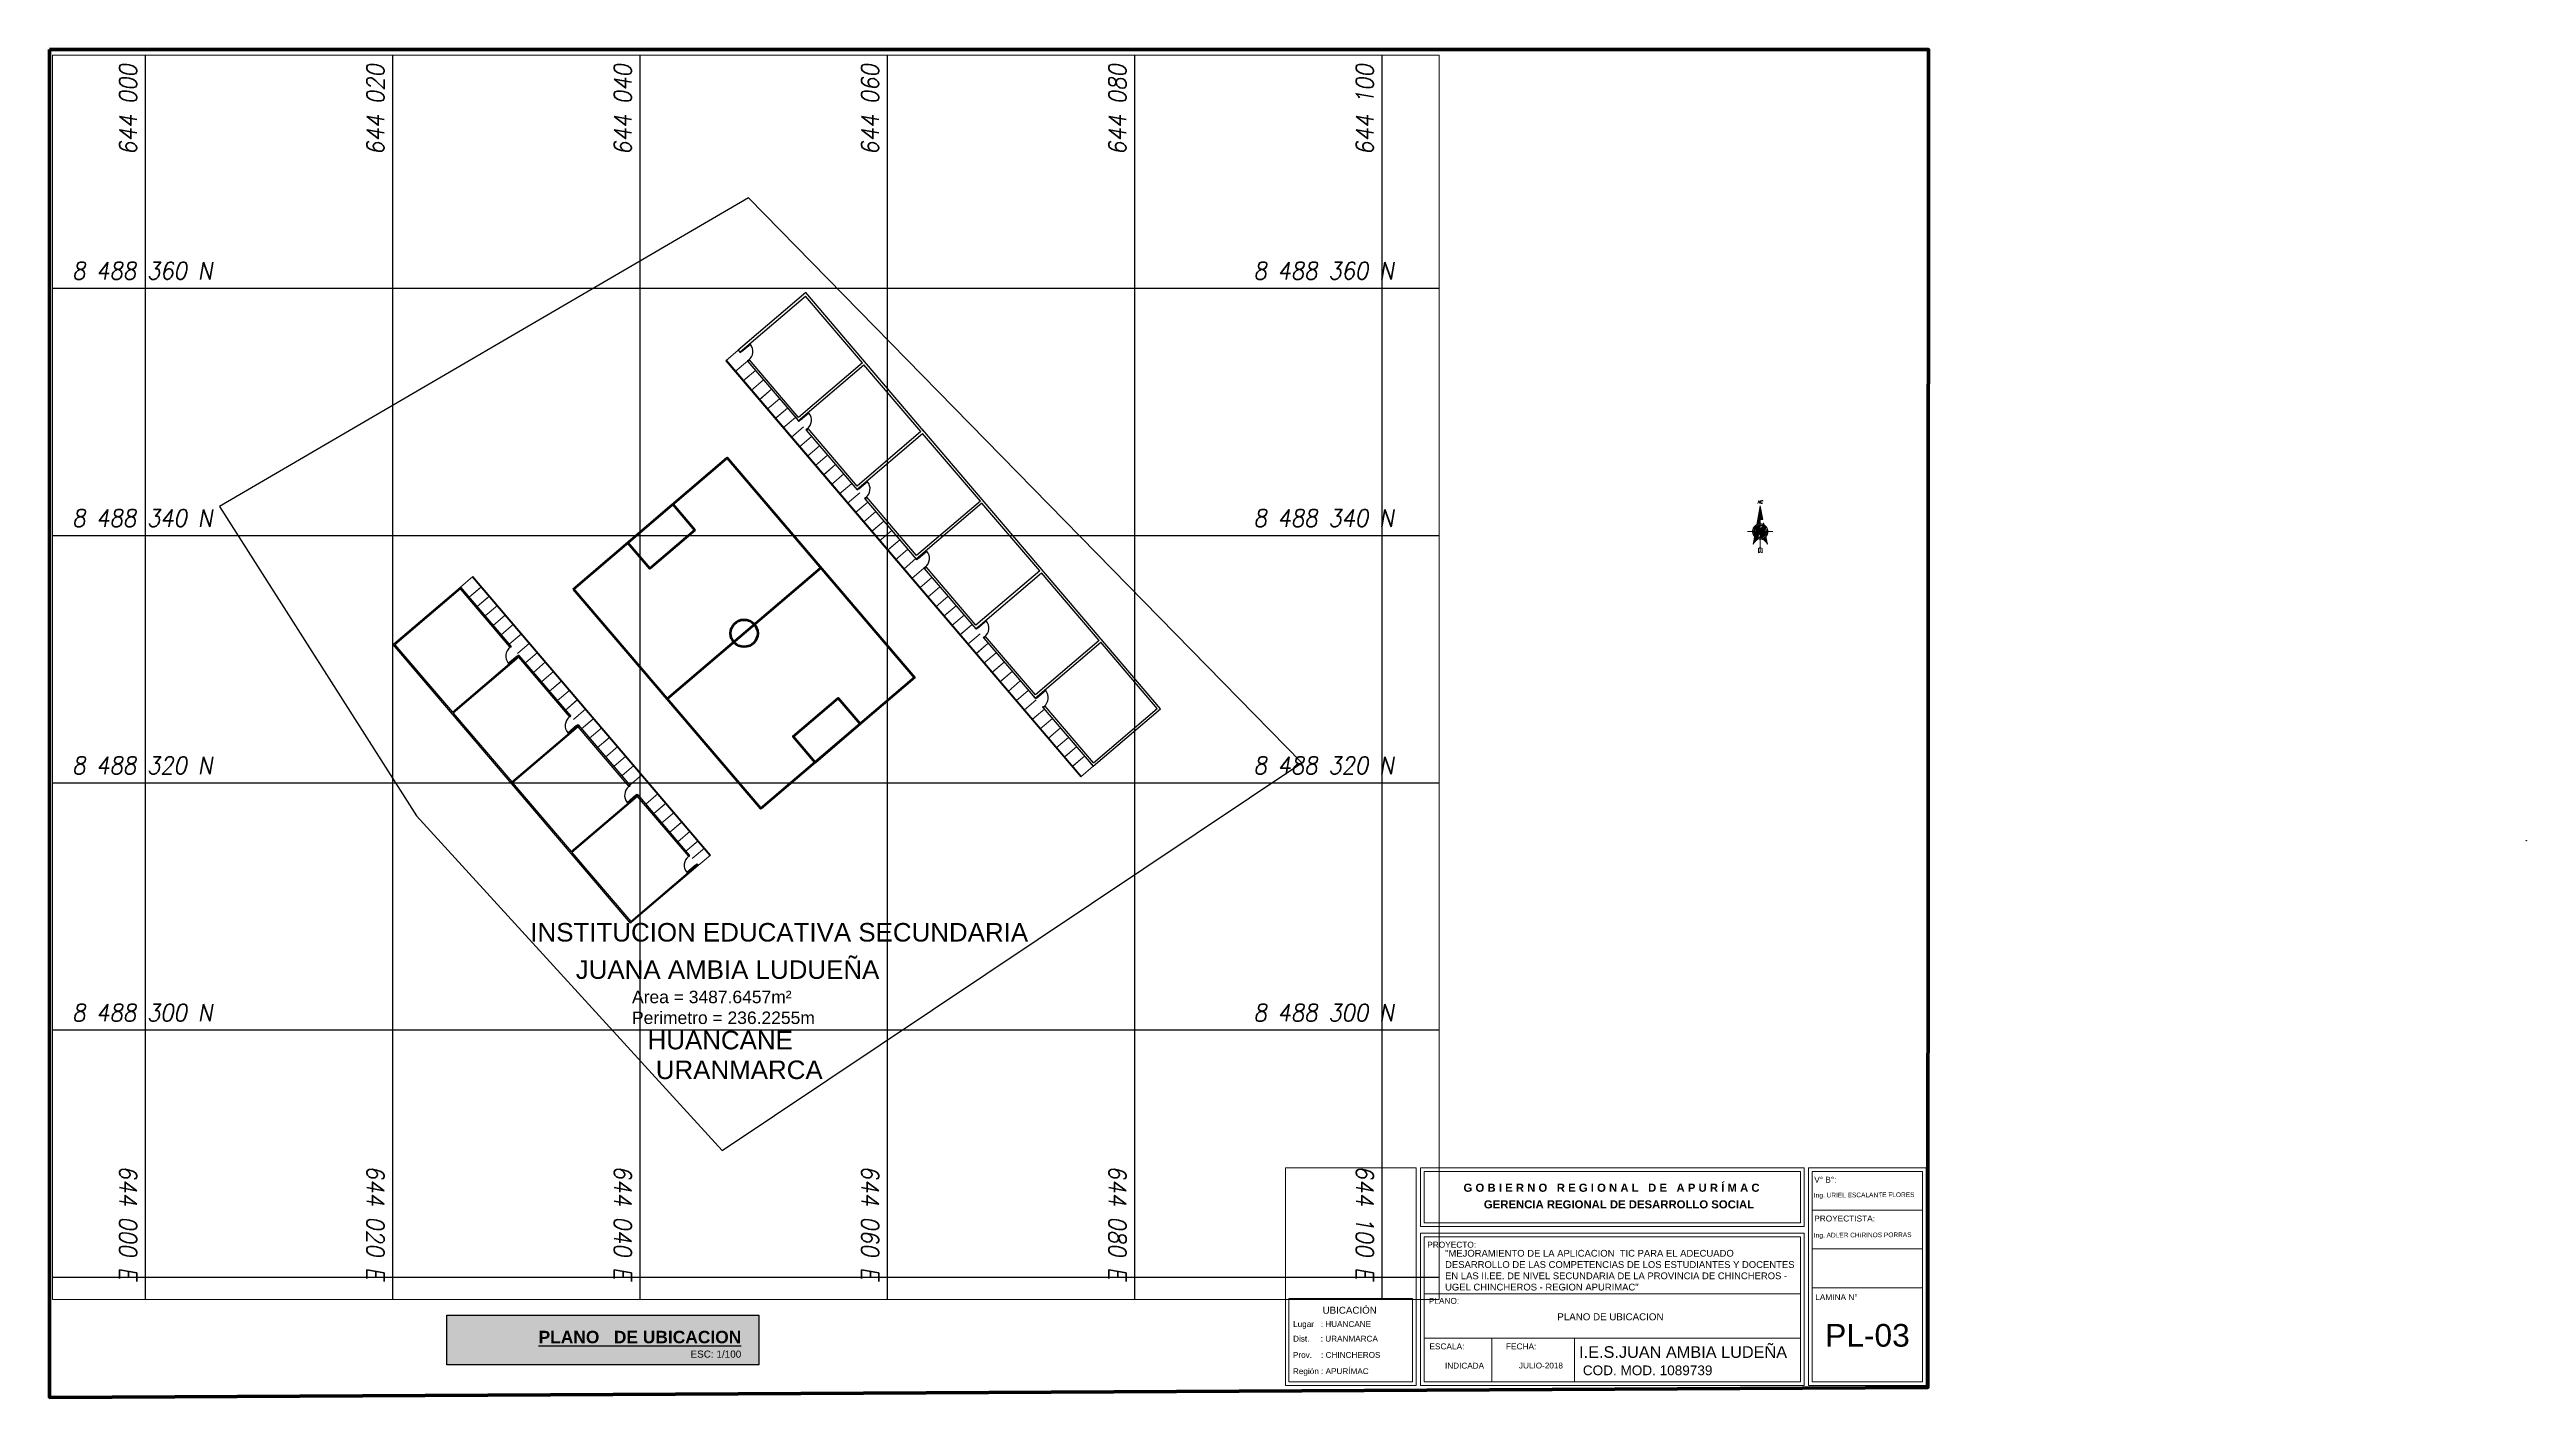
# Paper-space layout 'Layout4-Layout1' of a CAD drawing. Header units: metres. Extents: x 0 to 383, y 0 to 208.
# The model-space entities are those that its viewports show. They can reach past a viewport. Long polylines and large blocks are cut down to what shows.
import ezdxf
from ezdxf.enums import TextEntityAlignment as Align

# ---------------------------------------------------------------- set-up
doc = ezdxf.new("R2010")
doc.units = ezdxf.units.M
doc.header["$MEASUREMENT"] = 0
for name, color, linetype, lineweight in [('111', 7, 'Continuous', 0), ('CABLE UTP', 222, 'Continuous', 5), ('CIRCUITO DE DATOS', 4, 'COMPU_LINE', 50), ('FLECHAS', 44, 'Continuous', 30), ('MUEBLES - PETER', 253, 'Continuous', 5), ('MURO ADOBE', 252, 'Continuous', 25), ('MURO PREFABRICADO', 252, 'Continuous', 25), ('MUROS', 251, 'Continuous', 53), ('NORTE', 7, 'Continuous', 13), ('PUERTAS', 24, 'Continuous', 5), ('ROTULO_YMT', 7, 'Continuous', 5), ('TEXTO PETER', 7, 'Continuous', 25)]:
    doc.layers.add(name, color=color, linetype=linetype, lineweight=lineweight)
for name, color, linetype in [('ACHURADOS', 8, 'Continuous'), ('Cuadricula Coordenadas', 5, 'Continuous'), ('Unknown_Area_Type', 5, 'Continuous'), ('VANOS', 2, 'Continuous')]:
    doc.layers.add(name, color=color, linetype=linetype)
doc.styles.add('Coordenadas', font='romans', dxfattribs={"width": 0.9, "height": 0.8})
doc.styles.add('PETER - TITULOS', font='swisse.ttf')
doc.styles.add('ROMANT', font='romant.shx')
doc.styles.add('style1', font='arial.ttf')
doc.styles.add('style4', font='arial.ttf')
doc.styles.add('TURBO TEXTO', font='swisse.ttf')
doc.styles.add('TURBO_BASS', font='swisseb.ttf')
doc.styles.add('TURBO_ENERGO_ARIAL', font='arial.ttf', dxfattribs={"height": 1})
doc.linetypes.add('COMPU_LINE', pattern='A,0.5,-0.1,["R",Standard,S=0.1,R=0,X=-0.05,Y=-0.05],-0.1', length=0.7)
picture_1 = doc.add_image_def('image1.jpg', size_in_pixel=(208, 187))

psp = doc.layouts.new('Layout4-Layout1')

# ---------------------------------------------------------------- texts
at = {"layer": 'ROTULO_YMT', "color": 5, "lineweight": 9, "style": 'TURBO_BASS'}
for s, p in [('G O B I E R N O   R E G I O N A L   D E   A P U R Í M A C', (241.43, 31.77)), ('GERENCIA REGIONAL DE DESARROLLO SOCIAL', (242.58, 29.2))]:
    psp.add_text(s, height=1.2545, dxfattribs=at).set_placement(p, align=Align.CENTER)
at = {"layer": 'ROTULO_YMT', "linetype": 'Continuous', "lineweight": 9, "ltscale": 0.02}
for s, height, style, p in [('V° B°:', 0.917, 'TURBO_ENERGO_ARIAL', (272.75, 33.17)), ('PROYECTISTA:', 0.9169, 'TURBO_ENERGO_ARIAL', (272.75, 27.18)), ('PROYECTO:', 0.917, 'TURBO_ENERGO_ARIAL', (212.95, 23.13)), ('PLANO:', 0.917, 'TURBO_ENERGO_ARIAL', (213.19, 14.45)), ('LAMINA N°', 0.917, 'TURBO_ENERGO_ARIAL', (272.9, 15.02)), ('Lugar   : HUANCANE', 0.9032, 'TURBO TEXTO', (192.21, 10.87)), ('Dist.     : URANMARCA', 0.9032, 'TURBO TEXTO', (192.21, 8.61)), ('ESCALA:             ', 0.9169, 'TURBO_ENERGO_ARIAL', (213.28, 7.41)), ('FECHA:', 0.917, 'TURBO_ENERGO_ARIAL', (225.11, 7.41)), ('I.E.S.JUAN AMBIA LUDEÑA', 1.8, 'TURBO_ENERGO_ARIAL', (236.42, 6.1)), ('Prov.    : CHINCHEROS', 0.9032, 'TURBO TEXTO', (192.19, 6.1)), ('Región : APURÍMAC', 0.9032, 'TURBO TEXTO', (192.19, 3.59)), ('COD. MOD. 1089739', 1.5, 'TURBO_ENERGO_ARIAL', (236.99, 3.42))]:
    psp.add_text(s, height=height, dxfattribs=dict(at, style=style)).set_placement(p)
at = {"layer": 'ROTULO_YMT', "linetype": 'Continuous', "lineweight": 9, "ltscale": 0.02, "style": 'TURBO_ENERGO_ARIAL'}
for s, p in [('Ing. URIEL ESCALANTE FLORES', (272.7, 30.88)), ('Ing. ADLER CHIRINOS PORRAS', (272.7, 24.69))]:
    psp.add_text(s, height=0.7228, rotation=0.3144, dxfattribs=at).set_placement(p)
at = {"layer": 'ROTULO_YMT', "lineweight": 9, "style": 'TURBO TEXTO'}
psp.add_text('UBICACIÓN', height=1.079, dxfattribs=at).set_placement((196.77, 12.92))
at = {"layer": 'ROTULO_YMT', "color": 1, "lineweight": 9, "style": 'TURBO_ENERGO_ARIAL'}
psp.add_text('PLANO DE UBICACION', height=1.0787, dxfattribs=at).set_placement((241.25, 11.91), align=Align.CENTER)
at = {"layer": 'ROTULO_YMT', "lineweight": 9, "style": 'TURBO TEXTO'}
psp.add_text('PL-03', height=3.506, dxfattribs=at).set_placement((280.98, 7.83), align=Align.CENTER)
at = {"layer": 'ROTULO_YMT', "linetype": 'Continuous', "lineweight": 9, "ltscale": 0.02, "style": 'TURBO TEXTO'}
for s, p in [('INDICADA', (218.71, 4.44)), ('JULIO-2018', (230.52, 4.46))]:
    psp.add_text(s, height=0.903, dxfattribs=at).set_placement(p, align=Align.CENTER)
at = {"layer": 'ROTULO_YMT', "lineweight": 9, "insert": (215.7, 22.79), "char_height": 1.04629, "width": 54.1573, "attachment_point": 1, "style": 'TURBO_ENERGO_ARIAL'}
psp.add_mtext('"MEJORAMIENTO DE LA APLICACION  TIC PARA EL ADECUADO DESARROLLO DE LAS COMPETENCIAS DE LOS ESTUDIANTES Y DOCENTES EN LAS II.EE. DE NIVEL SECUNDARIA DE LA PROVINCIA DE CHINCHEROS - UGEL CHINCHEROS - REGION APURIMAC"', dxfattribs=at)
at = {"layer": 'TEXTO PETER', "color": 250, "style": 'PETER - TITULOS'}
for s, insert, char_height, attachment_point in [('{\\fSwis721 Ex BT|b1|i0|c0|p34;\\LPLANO   DE UBICACION}', (106.93, 8.33), 1.9222, 9), ('ESC: 1/100', (106.93, 7.23), 1.098, 3)]:
    psp.add_mtext(s, dxfattribs=dict(at, insert=insert, char_height=char_height, attachment_point=attachment_point))

msp = doc.modelspace()

# ---------------------------------------------------------------- texts
at = {"layer": 'Cuadricula Coordenadas', "color": 7, "style": 'Coordenadas', "oblique": 10, "width": 0.9}
for s, rotation, p in [('   644 000 E', 90, (643998.6, 8488380)), ('   644 020 E', 90, (644018.6, 8488380)), ('   644 040 E', 90, (644038.6, 8488380)), ('   644 060 E', 90, (644058.6, 8488380)), ('   644 080 E', 90, (644078.6, 8488380)), ('   644 100 E', 90, (644098.6, 8488380)), ('   644 000 E', 270, (643998.6, 8488279.79635)), ('   644 020 E', 270, (644018.6, 8488279.79635)), ('   644 040 E', 270, (644038.6, 8488279.79635)), ('   644 060 E', 270, (644058.6, 8488279.79635)), ('   644 080 E', 270, (644078.6, 8488279.79635)), ('   644 100 E', 270, (644098.6, 8488279.79635))]:
    msp.add_text(s, height=1.4, rotation=rotation, dxfattribs=at).set_placement(p, align=Align.MIDDLE_RIGHT)
for s, p in [(' 8 488 360 N', (643993.2184, 8488361.4)), (' 8 488 340 N', (643993.2184, 8488341.4)), (' 8 488 320 N', (643993.2184, 8488321.4)), (' 8 488 300 N', (643993.2184, 8488301.4))]:
    msp.add_text(s, height=1.4, dxfattribs=at).set_placement(p, align=Align.MIDDLE_LEFT)
for s, p in [(' 8 488 360 N', (644100.94314, 8488361.4)), (' 8 488 340 N', (644100.94314, 8488341.4)), (' 8 488 320 N', (644100.94314, 8488321.4)), (' 8 488 300 N', (644100.94314, 8488301.4))]:
    msp.add_text(s, height=1.4, dxfattribs=at).set_placement(p, align=Align.MIDDLE_RIGHT)
at = {"layer": 'MUROS', "color": 18, "true_color": 0x080808, "style": 'style4'}
for s, height, p in [('INSTITUCION EDUCATIVA SECUNDARIA', 1.4989502, (644031.12984, 8488307.15339)), ('JUANA AMBIA LUDUEÑA', 1.4989502, (644034.80295, 8488304.13276)), ('HUANCANE', 1.49895, (644040.61061, 8488298.43486)), ('URANMARCA', 1.49895, (644041.27403, 8488296.03087))]:
    msp.add_text(s, height=height, dxfattribs=at).set_placement(p)
at = {"layer": 'MUROS', "color": 1, "insert": (644039.35214, 8488303.1778), "char_height": 1.0100315, "width": 22.9078015, "attachment_point": 1, "style": 'style1'}
msp.add_mtext('Area = 3487.6457m²\\PPerimetro = 236.2255m', dxfattribs=at)

# ---------------------------------------------------------------- blocks, each defined once
blk = doc.blocks.new('*X10')
at = {"color": 0}
for p, q in [((563.8, 1019.2), (564.4, 1019.7)), ((563.9, 1019.5), (564.6, 1020.1)), ((564, 1019.8), (564.8, 1020.5)), ((564.2, 1020.1), (565.2, 1021.1)), ((564.5, 1020.5), (567.5, 1023.5)), ((564.8, 1021), (567, 1023.2)), ((565.4, 1021.9), (566.1, 1022.6)), ((565.6, 1019), (566.3, 1019.8)), ((565.7, 1019.3), (566.9, 1020.5)), ((566, 1019.7), (568.3, 1022)), ((566.4, 1020.3), (567.7, 1021.6)), ((566.9, 1022.8), (567.9, 1023.8)), ((567.5, 1023.2), (568.2, 1024)), ((567.5, 1021.1), (568.7, 1022.3)), ((567.9, 1023.4), (568.5, 1024.1)), ((568.2, 1021.7), (569, 1022.4)), ((568.3, 1023.6), (568.8, 1024.2)), ((568.6, 1023.8), (569.1, 1024.3)), ((568.7, 1021.9), (569.3, 1022.6)), ((568.9, 1023.9), (569.4, 1024.4)), ((569.1, 1022.1), (569.6, 1022.7)), ((569.2, 1024), (569.6, 1024.5)), ((569.4, 1024.1), (569.9, 1024.5)), ((569.4, 1022.3), (569.9, 1022.8)), ((569.7, 1024.2), (570.1, 1024.6)), ((569.7, 1022.4), (570.1, 1022.8)), ((569.9, 1024.2), (570.3, 1024.6)), ((569.9, 1022.5), (570.4, 1022.9)), ((570.2, 1024.3), (570.5, 1024.7)), ((570.2, 1022.6), (570.6, 1023)), ((570.4, 1024.3), (570.7, 1024.7)), ((570.4, 1022.6), (570.8, 1023)), ((570.6, 1024.4), (570.9, 1024.7)), ((570.6, 1022.7), (571, 1023)), ((570.8, 1024.4), (571.1, 1024.8)), ((570.9, 1022.7), (571.2, 1023)), ((571, 1024.4), (571.3, 1024.8)), ((571.1, 1022.7), (571.4, 1023.1)), ((571.2, 1024.5), (571.5, 1024.8)), ((571.3, 1022.8), (571.6, 1023.1)), ((571.4, 1024.5), (571.7, 1024.8)), ((571.5, 1022.8), (571.8, 1023.1)), ((571.6, 1024.5), (571.9, 1024.8)), ((571.6, 1022.8), (572, 1023.1)), ((571.8, 1024.5), (572, 1024.7)), ((571.8, 1022.8), (572, 1022.9)), ((571.9, 1024.5), (572, 1024.5)), ((572, 1024.5), (572.2, 1024.8)), ((572, 1024.7), (572.1, 1024.8)), ((572, 1022.8), (572.3, 1023.1)), ((572, 1022.9), (572.1, 1023.1)), ((572.1, 1024.5), (572.4, 1024.8)), ((572.2, 1022.8), (572.5, 1023.1)), ((572.3, 1024.5), (572.6, 1024.8)), ((572.4, 1022.8), (572.6, 1023.1)), ((572.5, 1024.5), (572.7, 1024.8)), ((572.5, 1022.8), (572.8, 1023)), ((572.6, 1024.5), (572.9, 1024.7)), ((572.7, 1022.8), (572.9, 1023)), ((572.8, 1024.4), (573.1, 1024.7)), ((572.8, 1022.7), (573.1, 1023)), ((572.9, 1024.4), (573.2, 1024.7)), ((573, 1022.7), (573.2, 1023)), ((573.1, 1024.4), (573.4, 1024.7)), ((573.1, 1022.7), (573.4, 1022.9)), ((573.3, 1024.4), (573.5, 1024.6)), ((573.3, 1022.7), (573.5, 1022.9)), ((573.4, 1024.4), (573.7, 1024.6)), ((573.4, 1022.6), (573.7, 1022.9)), ((573.6, 1024.3), (573.8, 1024.6)), ((573.6, 1022.6), (573.8, 1022.8)), ((573.7, 1024.3), (574, 1024.6)), ((573.7, 1022.6), (574, 1022.8)), ((573.8, 1024.3), (574.1, 1024.5)), ((573.9, 1022.5), (574.1, 1022.8)), ((574, 1024.2), (574.2, 1024.5)), ((574, 1022.5), (574.2, 1022.7)), ((574.1, 1024.2), (574.4, 1024.4)), ((574.1, 1022.4), (574.4, 1022.7)), ((574.3, 1024.2), (574.5, 1024.4)), ((574.3, 1022.4), (574.3, 1022.4)), ((574.4, 1024.1), (574.6, 1024.4)), ((574.5, 1024.1), (574.8, 1024.3)), ((574.7, 1024), (574.9, 1024.3)), ((574.8, 1024), (574.9, 1024.1)), ((575.9, 1023.7), (576, 1023.8)), ((575.9, 1023.8), (575.9, 1023.8)), ((575.9, 1023.5), (576.1, 1023.7)), ((576, 1023.4), (576.2, 1023.7)), ((576.1, 1023.4), (576.4, 1023.6)), ((576.2, 1023.3), (576.5, 1023.5)), ((576.3, 1021.6), (576.3, 1021.6)), ((576.3, 1021.4), (576.4, 1021.5)), ((576.3, 1021.3), (576.5, 1021.4)), ((576.4, 1023.2), (576.6, 1023.5)), ((576.4, 1021.1), (576.6, 1021.4)), ((576.5, 1023.2), (576.7, 1023.4)), ((576.5, 1021.1), (576.7, 1021.3)), ((576.6, 1023.1), (576.8, 1023.3)), ((576.6, 1021), (576.8, 1021.2)), ((576.6, 1020.9), (576.9, 1021.1)), ((576.7, 1023), (576.9, 1023.3)), ((576.7, 1020.8), (576.9, 1021)), ((576.8, 1023), (577, 1023.2)), ((576.8, 1020.7), (577, 1020.9)), ((576.9, 1022.9), (577.1, 1023.1)), ((576.9, 1020.6), (577.1, 1020.8)), ((577, 1022.8), (577.2, 1023)), ((577, 1020.5), (577.2, 1020.7)), ((577.1, 1022.7), (577.3, 1023)), ((577.1, 1020.4), (577.3, 1020.6)), ((577.2, 1022.7), (577.4, 1022.9)), ((577.2, 1020.3), (577.4, 1020.5)), ((577.2, 1020.2), (577.5, 1020.5)), ((577.3, 1022.6), (577.5, 1022.8)), ((577.3, 1020.1), (577.5, 1020.4)), ((577.4, 1022.5), (577.6, 1022.7)), ((577.4, 1020), (577.6, 1020.3)), ((577.5, 1022.4), (577.7, 1022.6)), ((577.5, 1019.9), (577.7, 1020.2)), ((577.5, 1019.8), (577.8, 1020)), ((577.6, 1022.3), (577.8, 1022.6)), ((577.6, 1019.7), (577.8, 1019.9)), ((577.7, 1022.3), (577.9, 1022.5)), ((577.7, 1019.6), (577.9, 1019.8)), ((577.8, 1022.2), (578, 1022.4)), ((577.9, 1022.1), (578.1, 1022.3)), ((577.9, 1022), (578.2, 1022.2)), ((578, 1021.9), (578.2, 1022.1)), ((578.1, 1021.8), (578.3, 1022)), ((578.2, 1021.7), (578.4, 1021.9)), ((578.3, 1021.6), (578.5, 1021.9)), ((578.4, 1021.5), (578.6, 1021.8)), ((578.4, 1021.4), (578.7, 1021.7)), ((578.5, 1021.4), (578.7, 1021.6)), ((578.6, 1021.3), (578.8, 1021.5)), ((578.7, 1021.2), (578.9, 1021.4)), ((578.8, 1021.1), (579, 1021.3)), ((578.8, 1020.9), (579, 1021.2)), ((578.9, 1020.8), (579.1, 1021.1)), ((579, 1020.7), (579.2, 1021)), ((579, 1020.6), (579.3, 1020.8)), ((579.1, 1020.5), (579.3, 1020.7)), ((579.2, 1020.4), (579.4, 1020.6)), ((579.2, 1020.3), (579.5, 1020.5)), ((579.3, 1020.2), (579.5, 1020.4)), ((579.4, 1020.1), (579.6, 1020.3)), ((579.4, 1020), (579.7, 1020.2)), ((579.5, 1019.8), (579.7, 1020.1)), ((579.6, 1019.7), (579.8, 1020)), ((579.6, 1019.6), (579.8, 1019.8)), ((563.2, 1016.9), (563.6, 1017.2)), ((563.2, 1016.7), (563.6, 1017)), ((563.2, 1016.5), (563.5, 1016.8)), ((563.2, 1016.3), (563.5, 1016.6)), ((563.2, 1016.1), (563.5, 1016.4)), ((563.2, 1015.8), (563.5, 1016)), ((563.2, 1015.9), (563.3, 1016)), ((563.2, 1015.6), (563.5, 1015.9)), ((563.2, 1015.4), (563.5, 1015.7)), ((563.2, 1015.3), (563.5, 1015.5)), ((563.3, 1017.5), (563.7, 1017.8)), ((563.3, 1017.3), (563.7, 1017.6)), ((563.3, 1017.1), (563.6, 1017.4)), ((563.3, 1016), (563.5, 1016.2)), ((563.3, 1015.1), (563.5, 1015.4)), ((563.3, 1014.9), (563.6, 1015.2)), ((563.3, 1014.8), (563.6, 1015.1)), ((563.3, 1014.6), (563.6, 1014.9)), ((563.4, 1017.9), (563.8, 1018.3)), ((563.4, 1017.7), (563.8, 1018.1)), ((563.4, 1014.5), (563.6, 1014.7)), ((563.4, 1014.3), (563.6, 1014.6)), ((563.4, 1014.2), (563.7, 1014.4)), ((563.4, 1014), (563.7, 1014.3)), ((563.5, 1018.4), (564, 1018.8)), ((563.5, 1018.1), (563.9, 1018.6)), ((563.5, 1016), (563.5, 1016.1)), ((563.5, 1013.9), (563.7, 1014.2)), ((563.5, 1013.8), (563.8, 1014)), ((563.6, 1018.6), (564.1, 1019.1)), ((563.6, 1013.6), (563.8, 1013.9)), ((563.6, 1013.5), (563.8, 1013.7)), ((563.6, 1013.4), (563.9, 1013.6)), ((563.7, 1018.9), (564.2, 1019.4)), ((563.7, 1013.2), (563.9, 1013.5)), ((563.7, 1013.1), (564, 1013.3)), ((563.8, 1013), (564, 1013.2)), ((563.8, 1012.8), (564.1, 1013.1)), ((563.9, 1012.7), (564.1, 1012.9)), ((563.9, 1012.6), (564.2, 1012.8)), ((564, 1012.5), (564.2, 1012.7)), ((564, 1012.3), (564.3, 1012.6)), ((564.1, 1012.2), (564.3, 1012.4)), ((564.1, 1012.1), (564.4, 1012.3)), ((564.2, 1012), (564.4, 1012.2)), ((564.3, 1011.9), (564.5, 1012.1)), ((564.3, 1011.8), (564.6, 1012)), ((564.4, 1011.6), (564.6, 1011.9)), ((564.5, 1011.5), (564.7, 1011.8)), ((564.5, 1011.4), (564.7, 1011.6)), ((564.6, 1011.3), (564.8, 1011.5)), ((564.7, 1011.2), (564.9, 1011.4)), ((564.7, 1011.1), (565, 1011.3)), ((564.8, 1011), (565, 1011.2)), ((564.9, 1016.6), (565.3, 1016.9)), ((564.9, 1016.4), (565.2, 1016.7)), ((564.9, 1016.2), (565.2, 1016.5)), ((564.9, 1016), (565.2, 1016.4)), ((564.9, 1015.7), (565.2, 1016)), ((564.9, 1015.9), (565.1, 1016)), ((564.9, 1015.5), (565.2, 1015.8)), ((564.9, 1015.4), (565.2, 1015.6)), ((564.9, 1010.9), (565.1, 1011.1)), ((565, 1017.4), (565.4, 1017.8)), ((565, 1017.2), (565.4, 1017.6)), ((565, 1017), (565.3, 1017.4)), ((565, 1016.8), (565.3, 1017.1)), ((565, 1015.2), (565.2, 1015.5)), ((565, 1015.1), (565.2, 1015.3)), ((565, 1014.9), (565.3, 1015.2)), ((565, 1014.8), (565.3, 1015)), ((565, 1010.8), (565.2, 1011)), ((565, 1010.7), (565.3, 1010.9)), ((565.1, 1017.6), (565.5, 1018.1)), ((565.1, 1016), (565.2, 1016.2)), ((565.1, 1014.6), (565.3, 1014.9)), ((565.1, 1014.5), (565.3, 1014.7)), ((565.1, 1014.3), (565.4, 1014.6)), ((565.1, 1010.6), (565.3, 1010.8)), ((565.2, 1018.1), (565.7, 1018.6)), ((565.2, 1017.9), (565.6, 1018.3)), ((565.2, 1014.2), (565.4, 1014.4)), ((565.2, 1014), (565.4, 1014.3)), ((565.2, 1013.9), (565.5, 1014.1)), ((565.2, 1010.5), (565.4, 1010.7)), ((565.3, 1018.4), (565.9, 1018.9)), ((565.3, 1013.8), (565.5, 1014)), ((565.3, 1013.6), (565.6, 1013.9)), ((565.3, 1010.4), (565.5, 1010.6)), ((565.4, 1018.7), (566.1, 1019.3)), ((565.4, 1013.5), (565.6, 1013.7)), ((565.4, 1013.4), (565.7, 1013.6)), ((565.4, 1010.3), (565.6, 1010.5)), ((565.4, 1010.2), (565.6, 1010.3)), ((565.5, 1013.3), (565.7, 1013.5)), ((565.5, 1013.1), (565.8, 1013.4)), ((565.6, 1013), (565.8, 1013.2)), ((565.7, 1012.9), (565.9, 1013.1)), ((565.7, 1012.8), (565.9, 1013)), ((565.8, 1012.7), (566, 1012.9)), ((565.8, 1012.6), (566, 1012.7)), ((565.9, 1012.4), (566, 1012.5)), ((569.2, 1008), (569.3, 1008)), ((569.2, 1007.8), (569.4, 1008)), ((569.3, 1007.7), (569.5, 1008)), ((569.4, 1009.6), (569.6, 1009.7)), ((569.4, 1007.7), (569.7, 1007.9)), ((569.5, 1009.5), (569.7, 1009.7)), ((569.6, 1009.4), (569.8, 1009.6)), ((569.6, 1007.6), (569.8, 1007.9)), ((569.7, 1009.4), (570, 1009.6)), ((569.7, 1007.6), (570, 1007.8)), ((569.9, 1009.3), (570.1, 1009.6)), ((569.9, 1007.6), (570.1, 1007.8)), ((570, 1009.3), (570.2, 1009.5)), ((570, 1007.5), (570.3, 1007.8)), ((570.1, 1009.2), (570.4, 1009.5)), ((570.1, 1007.5), (570.4, 1007.7)), ((570.3, 1009.2), (570.5, 1009.5)), ((570.3, 1007.5), (570.5, 1007.7)), ((570.4, 1009.2), (570.7, 1009.4)), ((570.4, 1007.4), (570.7, 1007.7)), ((570.6, 1009.1), (570.8, 1009.4)), ((570.6, 1007.4), (570.9, 1007.7)), ((570.7, 1009.1), (571, 1009.4)), ((570.7, 1007.4), (571, 1007.7)), ((570.9, 1009.1), (571.1, 1009.4)), ((570.9, 1007.4), (571.2, 1007.6)), ((571, 1009.1), (571.3, 1009.3)), ((571.1, 1007.3), (571.3, 1007.6)), ((571.2, 1009), (571.4, 1009.3)), ((571.2, 1007.3), (571.5, 1007.6)), ((571.3, 1009), (571.6, 1009.3)), ((571.4, 1007.3), (571.7, 1007.6)), ((571.5, 1009), (571.8, 1009.3)), ((571.6, 1007.3), (571.8, 1007.6)), ((571.7, 1009), (572, 1009.3)), ((571.7, 1007.3), (572, 1007.5)), ((571.8, 1009), (572, 1009.1)), ((571.9, 1007.3), (572, 1007.4)), ((572, 1009.1), (572.1, 1009.3)), ((572, 1009), (572.3, 1009.3)), ((572, 1007.5), (572, 1007.6)), ((572, 1007.4), (572.2, 1007.6)), ((572.1, 1007.3), (572.4, 1007.6)), ((572.2, 1009), (572.5, 1009.3)), ((572.3, 1007.3), (572.6, 1007.6)), ((572.4, 1009), (572.7, 1009.3)), ((572.4, 1007.3), (572.8, 1007.6)), ((572.6, 1009), (572.9, 1009.4)), ((572.6, 1007.3), (573, 1007.7)), ((572.8, 1009), (573.1, 1009.4)), ((572.8, 1007.3), (573.2, 1007.7)), ((573, 1009.1), (573.3, 1009.4)), ((573, 1007.4), (573.4, 1007.7)), ((573.2, 1009.1), (573.6, 1009.5)), ((573.2, 1007.4), (573.6, 1007.8)), ((573.4, 1009.1), (573.8, 1009.6)), ((573.4, 1007.4), (573.8, 1007.8)), ((573.6, 1009.2), (574.1, 1009.6)), ((573.7, 1007.5), (574.1, 1007.9)), ((573.9, 1009.3), (574.3, 1009.7)), ((573.9, 1007.5), (574.3, 1007.9)), ((574.1, 1009.3), (574.6, 1009.9)), ((574.1, 1007.6), (574.6, 1008)), ((574.4, 1009.4), (575, 1010)), ((574.4, 1007.6), (574.8, 1008.1)), ((574.6, 1007.7), (575.1, 1008.2)), ((574.7, 1009.5), (575.3, 1010.2)), ((574.9, 1007.8), (575.4, 1008.3)), ((575, 1009.7), (575.8, 1010.5)), ((575.2, 1007.9), (575.8, 1008.5)), ((575.4, 1009.9), (578.1, 1012.6)), ((575.5, 1008), (576.1, 1008.7)), ((575.8, 1010.1), (577.9, 1012.2)), ((575.8, 1008.2), (576.6, 1009)), ((576.2, 1008.4), (577.2, 1009.5)), ((576.5, 1010.7), (577.3, 1011.5)), ((576.6, 1008.6), (579.4, 1011.4)), ((577.1, 1009), (579, 1010.9)), ((577.5, 1012.2), (578.3, 1013)), ((577.7, 1019.5), (578, 1019.7)), ((577.8, 1019.4), (578, 1019.6)), ((577.8, 1012.7), (578.5, 1013.3)), ((577.9, 1019.3), (578.1, 1019.5)), ((577.9, 1019.2), (578.2, 1019.4)), ((578, 1019.1), (578.2, 1019.3)), ((578, 1013), (578.6, 1013.6)), ((578.1, 1018.9), (578.3, 1019.2)), ((578.1, 1018.8), (578.3, 1019)), ((578.1, 1013.4), (578.7, 1013.9)), ((578.2, 1018.7), (578.4, 1018.9)), ((578.2, 1018.6), (578.4, 1018.8)), ((578.3, 1018.4), (578.5, 1018.7)), ((578.3, 1018.3), (578.5, 1018.5)), ((578.3, 1013.7), (578.7, 1014.1)), ((578.4, 1018.2), (578.6, 1018.4)), ((578.4, 1018), (578.6, 1018.3)), ((578.4, 1017.9), (578.7, 1018.1)), ((578.4, 1014.2), (578.9, 1014.6)), ((578.4, 1013.9), (578.8, 1014.4)), ((578.5, 1017.8), (578.7, 1018)), ((578.5, 1017.6), (578.8, 1017.9)), ((578.5, 1017.5), (578.8, 1017.7)), ((578.5, 1014.4), (578.9, 1014.8)), ((578.5, 1010.8), (579.6, 1011.8)), ((578.6, 1017.3), (578.8, 1017.6)), ((578.6, 1017.2), (578.9, 1017.4)), ((578.6, 1017), (578.9, 1017.3)), ((578.6, 1016.9), (578.9, 1017.1)), ((578.6, 1015.1), (579, 1015.4)), ((578.6, 1014.9), (579, 1015.2)), ((578.6, 1014.7), (578.9, 1015)), ((578.7, 1016.7), (578.9, 1017)), ((578.7, 1016.6), (579, 1016.8)), ((578.7, 1016.4), (579, 1016.7)), ((578.7, 1016.2), (579, 1016.5)), ((578.7, 1016), (579, 1016.3)), ((578.7, 1015.9), (578.9, 1016)), ((578.7, 1015.7), (579, 1016)), ((578.7, 1015.5), (579, 1015.8)), ((578.7, 1015.3), (579, 1015.6)), ((578.9, 1016), (579, 1016.2)), ((579, 1011.4), (579.8, 1012.2)), ((579.3, 1011.9), (580, 1012.5)), ((579.5, 1012.2), (580.1, 1012.8)), ((579.7, 1019.5), (579.9, 1019.7)), ((579.7, 1019.4), (579.9, 1019.6)), ((579.7, 1012.6), (580.2, 1013.1)), ((579.8, 1019.2), (580, 1019.5)), ((579.8, 1019.1), (580.1, 1019.3)), ((579.8, 1012.9), (580.3, 1013.4)), ((579.9, 1019), (580.1, 1019.2)), ((579.9, 1018.9), (580.2, 1019.1)), ((579.9, 1013.2), (580.4, 1013.6)), ((580, 1018.7), (580.2, 1019)), ((580, 1018.6), (580.2, 1018.8)), ((580, 1018.5), (580.3, 1018.7)), ((580, 1013.4), (580.4, 1013.9)), ((580.1, 1018.3), (580.3, 1018.6)), ((580.1, 1018.2), (580.4, 1018.4)), ((580.1, 1013.9), (580.5, 1014.3)), ((580.1, 1013.7), (580.5, 1014.1)), ((580.2, 1018), (580.4, 1018.3)), ((580.2, 1017.9), (580.4, 1018.1)), ((580.2, 1017.7), (580.5, 1018)), ((580.2, 1014.4), (580.6, 1014.8)), ((580.2, 1014.2), (580.6, 1014.6)), ((580.3, 1017.6), (580.5, 1017.9)), ((580.3, 1017.5), (580.5, 1017.7)), ((580.3, 1017.3), (580.6, 1017.6)), ((580.3, 1017.1), (580.6, 1017.4)), ((580.3, 1017), (580.6, 1017.3)), ((580.3, 1015), (580.7, 1015.4)), ((580.3, 1014.8), (580.7, 1015.2)), ((580.3, 1014.6), (580.6, 1015)), ((580.4, 1016.8), (580.6, 1017.1)), ((580.4, 1016.7), (580.7, 1016.9)), ((580.4, 1016.5), (580.7, 1016.8)), ((580.4, 1016.3), (580.7, 1016.6)), ((580.4, 1016.2), (580.7, 1016.4)), ((580.4, 1016), (580.5, 1016)), ((580.4, 1015.8), (580.6, 1016)), ((580.4, 1015.6), (580.7, 1015.9)), ((580.4, 1015.4), (580.7, 1015.7)), ((580.4, 1015.2), (580.7, 1015.6)), ((580.5, 1016), (580.7, 1016.3)), ((580.6, 1016), (580.7, 1016.1))]:
    blk.add_line(p, q, dxfattribs=at)
blk = doc.blocks.new('NORTE')
at = {"layer": 'NORTE', "color": 9}
for p, q in [((463953.1, 8533481.7), (463955.1, 8533483.6)), ((463953.1, 8533481.4), (463955, 8533483.3)), ((463953.2, 8533482), (463955.1, 8533483.9)), ((463953.3, 8533482.6), (463955.2, 8533484.5)), ((463953.3, 8533482.3), (463955.2, 8533484.2)), ((463953.4, 8533483.2), (463955.3, 8533485.1)), ((463953.4, 8533482.9), (463955.3, 8533484.8)), ((463953.4, 8533481.5), (463955, 8533483)), ((463953.5, 8533483.7), (463955.5, 8533485.7)), ((463953.5, 8533483.4), (463955.4, 8533485.4)), ((463953.6, 8533484.3), (463955.7, 8533486.4)), ((463953.6, 8533484), (463955.6, 8533486)), ((463953.7, 8533484.9), (463955.9, 8533487)), ((463953.7, 8533484.6), (463955.8, 8533486.7)), ((463953.8, 8533485.2), (463956, 8533487.4)), ((463953.8, 8533481.6), (463954.9, 8533482.8)), ((463953.9, 8533485.8), (463956.3, 8533488.2)), ((463953.9, 8533485.5), (463956.1, 8533487.8)), ((463954, 8533486.4), (463956.6, 8533489)), ((463954, 8533486.1), (463956.4, 8533488.5)), ((463954.1, 8533487), (463957.6, 8533490.5)), ((463954.1, 8533486.7), (463956.8, 8533489.4)), ((463954.1, 8533481.7), (463954.9, 8533482.5)), ((463954.2, 8533487.6), (463957.6, 8533491)), ((463954.2, 8533487.3), (463957.6, 8533490.8)), ((463954.3, 8533488.2), (463957.6, 8533491.5)), ((463954.3, 8533487.9), (463957.6, 8533491.2)), ((463954.4, 8533488.8), (463957.6, 8533492)), ((463954.4, 8533488.5), (463957.6, 8533491.7)), ((463954.5, 8533489), (463957.6, 8533492.2)), ((463954.5, 8533481.8), (463954.9, 8533482.2)), ((463954.6, 8533489.6), (463957.6, 8533492.7)), ((463954.6, 8533489.3), (463957.6, 8533492.4)), ((463954.7, 8533490.2), (463957.6, 8533493.2)), ((463954.7, 8533489.9), (463957.6, 8533492.9)), ((463954.8, 8533490.8), (463957.6, 8533493.6)), ((463954.8, 8533490.5), (463957.6, 8533493.4)), ((463954.9, 8533491.4), (463957.6, 8533494.1)), ((463954.9, 8533491.1), (463957.6, 8533493.9)), ((463955, 8533492), (463957.6, 8533494.6)), ((463955, 8533491.7), (463957.6, 8533494.4)), ((463955.1, 8533492.6), (463957.6, 8533495.1)), ((463955.1, 8533492.3), (463957.6, 8533494.8)), ((463955.2, 8533492.9), (463957.6, 8533495.3)), ((463955.3, 8533493.5), (463957.6, 8533495.8)), ((463955.3, 8533493.2), (463957.6, 8533495.6)), ((463955.4, 8533494.1), (463957.6, 8533496.3)), ((463955.4, 8533493.8), (463957.6, 8533496)), ((463955.5, 8533494.6), (463957.6, 8533496.8)), ((463955.5, 8533494.3), (463957.6, 8533496.5)), ((463955.6, 8533495.2), (463957.6, 8533497.2)), ((463955.6, 8533494.9), (463957.6, 8533497)), ((463955.7, 8533495.8), (463957.6, 8533497.7)), ((463955.7, 8533495.5), (463957.6, 8533497.5)), ((463955.8, 8533496.4), (463957.6, 8533498.2)), ((463955.8, 8533496.1), (463957.6, 8533498)), ((463955.9, 8533496.7), (463957.6, 8533498.5)), ((463956, 8533497.3), (463957.6, 8533498.9)), ((463956, 8533497), (463957.6, 8533498.7)), ((463956.1, 8533497.9), (463957.6, 8533499.4)), ((463956.1, 8533497.6), (463957.6, 8533499.2)), ((463956.2, 8533498.5), (463957.6, 8533499.9)), ((463956.2, 8533498.2), (463957.6, 8533499.7)), ((463956.3, 8533499.1), (463957.6, 8533500.4)), ((463956.3, 8533498.8), (463957.6, 8533500.1)), ((463956.4, 8533499.6), (463957.6, 8533500.9)), ((463956.4, 8533499.4), (463957.6, 8533500.6)), ((463956.5, 8533499.9), (463957.6, 8533501.1)), ((463956.6, 8533500.5), (463957.6, 8533501.6)), ((463956.6, 8533500.2), (463957.6, 8533501.3)), ((463956.7, 8533501.1), (463957.6, 8533502.1)), ((463956.7, 8533500.8), (463957.6, 8533501.8)), ((463956.8, 8533501.7), (463957.6, 8533502.5)), ((463956.8, 8533501.4), (463957.6, 8533502.3)), ((463956.9, 8533502.3), (463957.6, 8533503)), ((463956.9, 8533502), (463957.6, 8533502.8)), ((463957, 8533502.9), (463957.6, 8533503.5)), ((463957, 8533502.6), (463957.6, 8533503.3)), ((463957.1, 8533503.5), (463957.6, 8533504)), ((463957.1, 8533503.2), (463957.6, 8533503.7)), ((463957.1, 8533489.8), (463957.6, 8533490.3)), ((463957.2, 8533503.8), (463957.6, 8533504.2)), ((463957.3, 8533504.4), (463957.6, 8533504.7)), ((463957.3, 8533504.1), (463957.6, 8533504.5)), ((463957.4, 8533505), (463957.6, 8533505.2)), ((463957.4, 8533504.7), (463957.6, 8533504.9)), ((463957.4, 8533489.8), (463957.6, 8533490)), ((463957.5, 8533505.5), (463957.6, 8533505.7)), ((463957.5, 8533505.2), (463957.6, 8533505.4)), ((463957.6, 8533506.1), (463957.7, 8533506.2)), ((463957.6, 8533506.1), (463957.6, 8533506.1)), ((463957.6, 8533505.9), (463957.7, 8533506)), ((463957.6, 8533505.8), (463957.6, 8533505.9)), ((463957.6, 8533505.7), (463957.7, 8533505.8)), ((463957.6, 8533505.4), (463957.8, 8533505.6)), ((463957.6, 8533505.2), (463957.8, 8533505.3)), ((463957.6, 8533504.9), (463957.8, 8533505.1)), ((463957.6, 8533504.7), (463957.9, 8533504.9)), ((463957.6, 8533504.5), (463957.9, 8533504.7)), ((463957.6, 8533504.2), (463958, 8533504.5)), ((463957.6, 8533504), (463958, 8533504.3)), ((463957.6, 8533503.7), (463958, 8533504.1)), ((463957.6, 8533503.5), (463958.1, 8533503.9)), ((463957.6, 8533503.3), (463958.1, 8533503.7)), ((463957.6, 8533503), (463958.1, 8533503.5)), ((463957.6, 8533502.8), (463958.2, 8533503.3)), ((463957.6, 8533502.5), (463958.2, 8533503.1)), ((463957.6, 8533502.3), (463958.3, 8533502.9)), ((463957.6, 8533502.1), (463958.3, 8533502.7)), ((463957.6, 8533501.8), (463958.3, 8533502.5)), ((463957.6, 8533501.6), (463958.4, 8533502.3)), ((463957.6, 8533501.3), (463958.4, 8533502.1)), ((463957.6, 8533501.1), (463958.4, 8533501.9)), ((463957.6, 8533500.9), (463958.5, 8533501.7)), ((463957.6, 8533500.6), (463958.5, 8533501.5)), ((463957.6, 8533500.4), (463958.6, 8533501.3)), ((463957.6, 8533500.1), (463958.6, 8533501.1)), ((463957.6, 8533499.9), (463958.6, 8533500.9)), ((463957.6, 8533499.7), (463958.7, 8533500.7)), ((463957.6, 8533499.4), (463958.7, 8533500.5)), ((463957.6, 8533499.2), (463958.7, 8533500.3)), ((463957.6, 8533498.9), (463958.8, 8533500.1)), ((463957.6, 8533498.7), (463958.8, 8533499.9)), ((463957.6, 8533498.5), (463958.9, 8533499.7)), ((463957.6, 8533498.2), (463958.9, 8533499.5)), ((463957.6, 8533498), (463958.9, 8533499.2)), ((463957.6, 8533497.7), (463959, 8533499)), ((463957.6, 8533497.5), (463959, 8533498.8)), ((463957.6, 8533497.2), (463959, 8533498.6)), ((463957.6, 8533497), (463959.1, 8533498.4)), ((463957.6, 8533496.8), (463959.1, 8533498.2)), ((463957.6, 8533496.5), (463959.2, 8533498)), ((463957.6, 8533496.3), (463959.2, 8533497.8)), ((463957.6, 8533496), (463959.2, 8533497.6)), ((463957.6, 8533495.8), (463959.3, 8533497.4)), ((463957.6, 8533495.6), (463959.3, 8533497.2)), ((463957.6, 8533495.3), (463959.3, 8533497)), ((463957.6, 8533495.1), (463959.4, 8533496.8)), ((463957.6, 8533494.8), (463959.4, 8533496.6)), ((463957.6, 8533494.6), (463959.5, 8533496.4)), ((463957.6, 8533494.4), (463959.5, 8533496.2)), ((463957.6, 8533494.1), (463959.5, 8533496)), ((463957.6, 8533493.9), (463959.6, 8533495.8)), ((463957.6, 8533493.6), (463959.6, 8533495.6)), ((463957.6, 8533493.4), (463959.6, 8533495.4)), ((463957.6, 8533493.2), (463959.7, 8533495.2)), ((463957.6, 8533492.9), (463959.7, 8533495)), ((463957.6, 8533492.7), (463959.7, 8533494.8)), ((463957.6, 8533492.4), (463959.8, 8533494.6)), ((463957.6, 8533492.2), (463959.8, 8533494.4)), ((463957.6, 8533492), (463959.9, 8533494.2)), ((463957.6, 8533491.7), (463959.9, 8533494)), ((463957.6, 8533491.5), (463959.9, 8533493.8)), ((463957.6, 8533491.2), (463960, 8533493.6)), ((463957.6, 8533491), (463960, 8533493.4)), ((463957.6, 8533490.8), (463960, 8533493.2)), ((463957.6, 8533490.5), (463960.1, 8533492.9)), ((463957.6, 8533490.3), (463960.1, 8533492.7)), ((463957.6, 8533490), (463960.2, 8533492.5)), ((463957.6, 8533489.8), (463960.2, 8533492.3)), ((463957.6, 8533489.8), (463957.6, 8533489.8)), ((463957.9, 8533489.8), (463960.2, 8533492.1)), ((463958.1, 8533489.8), (463960.3, 8533491.9)), ((463958.3, 8533489.8), (463960.3, 8533491.7)), ((463958.6, 8533489.7), (463960.3, 8533491.5)), ((463958.8, 8533489.7), (463960.4, 8533491.3)), ((463959, 8533489.7), (463960.4, 8533491.1)), ((463959.2, 8533489.7), (463960.5, 8533490.9)), ((463959.5, 8533489.7), (463960.5, 8533490.7)), ((463959.7, 8533489.7), (463960.5, 8533490.5)), ((463959.9, 8533489.6), (463960.6, 8533490.3)), ((463960.1, 8533489.6), (463960.6, 8533490.1)), ((463960.3, 8533489.6), (463960.6, 8533489.9)), ((463960.5, 8533489.6), (463960.7, 8533489.7)), ((463948.2, 8533454.9), (463953.3, 8533459.9)), ((463948.2, 8533454.6), (463953.3, 8533459.7)), ((463948.3, 8533455.5), (463953.3, 8533460.5)), ((463948.3, 8533455.2), (463953.3, 8533460.2)), ((463948.4, 8533455.8), (463953.4, 8533460.7)), ((463948.5, 8533456.3), (463953.4, 8533461.3)), ((463948.5, 8533456.1), (463953.4, 8533461)), ((463948.6, 8533456.9), (463953.5, 8533461.9)), ((463948.6, 8533456.6), (463953.5, 8533461.6)), ((463948.7, 8533457.5), (463953.6, 8533462.4)), ((463948.7, 8533457.2), (463953.6, 8533462.2)), ((463948.8, 8533458.1), (463953.8, 8533463.1)), ((463948.8, 8533457.8), (463953.7, 8533462.8)), ((463948.9, 8533458.7), (463953.9, 8533463.7)), ((463948.9, 8533458.4), (463953.8, 8533463.4)), ((463949, 8533459.3), (463954.1, 8533464.4)), ((463949, 8533459), (463954, 8533464)), ((463949.1, 8533459.6), (463954.2, 8533464.7)), ((463949.2, 8533460.2), (463954.4, 8533465.4)), ((463949.2, 8533459.9), (463954.3, 8533465.1)), ((463949.3, 8533460.8), (463954.7, 8533466.2)), ((463949.3, 8533460.5), (463954.6, 8533465.8)), ((463949.4, 8533461.4), (463955.1, 8533467)), ((463949.4, 8533461.1), (463954.9, 8533466.6)), ((463949.5, 8533461.9), (463955.5, 8533467.9)), ((463949.5, 8533461.7), (463955.2, 8533467.4)), ((463949.6, 8533462.5), (463957.4, 8533470.3)), ((463949.6, 8533462.2), (463957.6, 8533470.3)), ((463949.7, 8533463.1), (463957, 8533470.3)), ((463949.7, 8533462.8), (463957.2, 8533470.3)), ((463949.8, 8533463.4), (463956.7, 8533470.3)), ((463949.9, 8533464), (463956.2, 8533470.3)), ((463949.9, 8533463.7), (463956.5, 8533470.3)), ((463950, 8533464.6), (463955.8, 8533470.3)), ((463950, 8533464.3), (463956, 8533470.3)), ((463950.1, 8533465.2), (463955.3, 8533470.3)), ((463950.1, 8533464.9), (463955.5, 8533470.3)), ((463950.2, 8533465.8), (463954.8, 8533470.3)), ((463950.2, 8533465.5), (463955, 8533470.3)), ((463950.3, 8533466.4), (463954.3, 8533470.3)), ((463950.3, 8533466.1), (463954.6, 8533470.3)), ((463950.3, 8533456.4), (463953.2, 8533459.4)), ((463950.4, 8533467), (463953.8, 8533470.3)), ((463950.4, 8533466.7), (463954.1, 8533470.3)), ((463950.5, 8533467.2), (463953.6, 8533470.3)), ((463950.6, 8533467.8), (463953.1, 8533470.3)), ((463950.6, 8533467.5), (463953.4, 8533470.3)), ((463950.7, 8533468.4), (463952.6, 8533470.3)), ((463950.7, 8533468.1), (463952.9, 8533470.3)), ((463950.8, 8533469), (463952.2, 8533470.3)), ((463950.8, 8533468.7), (463952.4, 8533470.3)), ((463950.9, 8533469.6), (463951.7, 8533470.3)), ((463950.9, 8533469.3), (463951.9, 8533470.3)), ((463951, 8533470.2), (463951.2, 8533470.3)), ((463951, 8533469.9), (463951.4, 8533470.3)), ((463951.1, 8533470.5), (463956.8, 8533476.2)), ((463951.1, 8533457), (463953.2, 8533459.2)), ((463951.2, 8533471.1), (463956.7, 8533476.5)), ((463951.2, 8533470.8), (463956.7, 8533476.4)), ((463951.2, 8533470.3), (463956.9, 8533476.1)), ((463951.3, 8533471.7), (463956.5, 8533476.9)), ((463951.3, 8533471.4), (463956.6, 8533476.7)), ((463951.4, 8533472.3), (463956.3, 8533477.2)), ((463951.4, 8533472), (463956.4, 8533477)), ((463951.4, 8533470.3), (463957, 8533475.9)), ((463951.5, 8533472.8), (463956.2, 8533477.5)), ((463951.5, 8533472.5), (463956.2, 8533477.3)), ((463951.6, 8533473.4), (463956, 8533477.8)), ((463951.6, 8533473.1), (463956.1, 8533477.6)), ((463951.7, 8533474), (463955.8, 8533478.1)), ((463951.7, 8533473.7), (463955.9, 8533477.9)), ((463951.7, 8533470.3), (463957.1, 8533475.7)), ((463951.7, 8533457.3), (463953.2, 8533458.9)), ((463951.8, 8533474.3), (463955.7, 8533478.2)), ((463951.9, 8533474.9), (463955.5, 8533478.5)), ((463951.9, 8533474.6), (463955.6, 8533478.4)), ((463951.9, 8533470.3), (463957.1, 8533475.6)), ((463952, 8533475.5), (463955.3, 8533478.8)), ((463952, 8533475.2), (463955.4, 8533478.7)), ((463952.1, 8533476.1), (463955.1, 8533479.1)), ((463952.1, 8533475.8), (463955.2, 8533478.9)), ((463952.2, 8533476.4), (463954.9, 8533479.1)), ((463952.2, 8533476.7), (463954.5, 8533479)), ((463952.2, 8533470.3), (463957.2, 8533475.4)), ((463952.2, 8533457.6), (463953.2, 8533458.7)), ((463952.3, 8533477), (463954.1, 8533478.8)), ((463952.3, 8533477.3), (463953.7, 8533478.6)), ((463952.4, 8533477.6), (463953.2, 8533478.4)), ((463952.4, 8533477.9), (463952.6, 8533478)), ((463952.4, 8533470.3), (463957.3, 8533475.2)), ((463952.6, 8533470.3), (463957.3, 8533475)), ((463952.6, 8533457.8), (463953.2, 8533458.4)), ((463952.9, 8533470.3), (463957.4, 8533474.9)), ((463953.1, 8533470.3), (463957.5, 8533474.7)), ((463953.1, 8533458), (463953.2, 8533458.2)), ((463953.4, 8533470.3), (463957.5, 8533474.5)), ((463953.6, 8533470.3), (463957.6, 8533474.3)), ((463953.8, 8533470.3), (463957.6, 8533474.2)), ((463954.1, 8533470.3), (463957.6, 8533473.9)), ((463954.3, 8533470.3), (463957.6, 8533473.7)), ((463954.6, 8533470.3), (463957.6, 8533473.4)), ((463954.8, 8533481.9), (463954.9, 8533482)), ((463954.8, 8533470.3), (463957.6, 8533473.2)), ((463955, 8533470.3), (463957.6, 8533473)), ((463955.3, 8533470.3), (463957.6, 8533472.7)), ((463955.5, 8533470.3), (463957.6, 8533472.5)), ((463955.5, 8533467.9), (463957.6, 8533470.1)), ((463955.6, 8533467.8), (463957.6, 8533469.8)), ((463955.8, 8533470.3), (463957.6, 8533472.2)), ((463955.8, 8533467.7), (463957.6, 8533469.6)), ((463955.9, 8533467.6), (463957.6, 8533469.3)), ((463956, 8533470.3), (463957.6, 8533472)), ((463956, 8533467.5), (463957.6, 8533469.1)), ((463956.2, 8533470.3), (463957.6, 8533471.7)), ((463956.2, 8533467.4), (463957.6, 8533468.9)), ((463956.3, 8533467.3), (463957.6, 8533468.6)), ((463956.4, 8533467.1), (463957.6, 8533468.4)), ((463956.5, 8533470.3), (463957.6, 8533471.5)), ((463956.5, 8533467), (463957.6, 8533468.1)), ((463956.7, 8533470.3), (463957.6, 8533471.3)), ((463956.7, 8533466.9), (463957.6, 8533467.9)), ((463956.8, 8533466.8), (463957.6, 8533467.7)), ((463956.9, 8533466.7), (463957.6, 8533467.4)), ((463957, 8533470.3), (463957.6, 8533471)), ((463957, 8533466.6), (463957.6, 8533467.2)), ((463957.1, 8533466.4), (463957.6, 8533466.9)), ((463957.2, 8533470.3), (463957.6, 8533470.8)), ((463957.3, 8533466.3), (463957.6, 8533466.7)), ((463957.4, 8533470.3), (463957.6, 8533470.5)), ((463957.4, 8533466.2), (463957.6, 8533466.5)), ((463957.5, 8533466.1), (463957.6, 8533466.2)), ((463957.6, 8533474.2), (463957.7, 8533474.2)), ((463957.6, 8533473.9), (463957.7, 8533474)), ((463957.6, 8533473.7), (463957.8, 8533473.8)), ((463957.6, 8533473.4), (463957.8, 8533473.6)), ((463957.6, 8533473.2), (463957.9, 8533473.4)), ((463957.6, 8533473), (463957.9, 8533473.2)), ((463957.6, 8533472.7), (463958, 8533473.1)), ((463957.6, 8533472.5), (463958, 8533472.9)), ((463957.6, 8533472.2), (463958.1, 8533472.7)), ((463957.6, 8533472), (463958.1, 8533472.5)), ((463957.6, 8533471.7), (463958.2, 8533472.3)), ((463957.6, 8533471.5), (463958.2, 8533472.1)), ((463957.6, 8533471.3), (463958.3, 8533471.9)), ((463957.6, 8533471), (463958.3, 8533471.7)), ((463957.6, 8533470.8), (463958.3, 8533471.5)), ((463957.6, 8533470.5), (463958.4, 8533471.3)), ((463957.6, 8533470.3), (463957.7, 8533470.3)), ((463957.6, 8533470.1), (463957.9, 8533470.3)), ((463957.6, 8533469.8), (463958.2, 8533470.3)), ((463957.6, 8533469.6), (463958.4, 8533470.3)), ((463957.6, 8533469.3), (463958.6, 8533470.3)), ((463957.6, 8533469.1), (463958.9, 8533470.3)), ((463957.6, 8533468.9), (463959.1, 8533470.3)), ((463957.6, 8533468.6), (463959.4, 8533470.3)), ((463957.6, 8533468.4), (463959.6, 8533470.3)), ((463957.6, 8533468.1), (463959.8, 8533470.3)), ((463957.6, 8533467.9), (463960.1, 8533470.3)), ((463957.6, 8533467.7), (463960.3, 8533470.3)), ((463957.6, 8533467.4), (463960.6, 8533470.3)), ((463957.6, 8533467.2), (463960.8, 8533470.3)), ((463957.6, 8533466.9), (463961.1, 8533470.3)), ((463957.6, 8533466.7), (463961.3, 8533470.3)), ((463957.6, 8533466.5), (463961.5, 8533470.3)), ((463957.6, 8533466.2), (463961.8, 8533470.3)), ((463957.6, 8533466), (463962, 8533470.3)), ((463957.6, 8533465.9), (463957.6, 8533466)), ((463957.7, 8533470.3), (463958.4, 8533471.1)), ((463957.7, 8533465.8), (463962.3, 8533470.3)), ((463957.8, 8533465.7), (463962.5, 8533470.3)), ((463957.9, 8533470.3), (463958.4, 8533470.9)), ((463958, 8533465.6), (463962.7, 8533470.3)), ((463958.1, 8533465.4), (463963, 8533470.3)), ((463958.2, 8533470.3), (463958.5, 8533470.6)), ((463958.2, 8533465.3), (463963.2, 8533470.3)), ((463958.3, 8533465.2), (463963.5, 8533470.3)), ((463958.4, 8533470.3), (463963.3, 8533475.3)), ((463958.4, 8533465), (463963.7, 8533470.3)), ((463958.5, 8533470.7), (463963.3, 8533475.5)), ((463958.5, 8533464.9), (463963.9, 8533470.3)), ((463958.6, 8533471), (463963.3, 8533475.7)), ((463958.6, 8533470.3), (463963.4, 8533475.1)), ((463958.6, 8533464.8), (463964.2, 8533470.3)), ((463958.7, 8533464.6), (463964.3, 8533470.2)), ((463958.8, 8533471.4), (463963.2, 8533475.9)), ((463958.8, 8533464.5), (463964.3, 8533470)), ((463958.9, 8533471.8), (463963.2, 8533476.1)), ((463958.9, 8533470.3), (463963.4, 8533474.9)), ((463958.9, 8533464.4), (463964.3, 8533469.8)), ((463959, 8533472.2), (463963.1, 8533476.3)), ((463959, 8533464.2), (463964.4, 8533469.6)), ((463959.1, 8533470.3), (463963.4, 8533474.7)), ((463959.1, 8533464.1), (463964.4, 8533469.4)), ((463959.2, 8533472.6), (463963.1, 8533476.5)), ((463959.2, 8533463.9), (463964.4, 8533469.2)), ((463959.3, 8533472.9), (463963.1, 8533476.7)), ((463959.3, 8533463.8), (463964.5, 8533469)), ((463959.4, 8533470.3), (463963.5, 8533474.4)), ((463959.4, 8533463.6), (463964.5, 8533468.8)), ((463959.5, 8533473.3), (463963, 8533476.9)), ((463959.5, 8533463.5), (463964.6, 8533468.6)), ((463959.6, 8533473.7), (463963, 8533477.1)), ((463959.6, 8533470.3), (463963.5, 8533474.2)), ((463959.6, 8533463.4), (463964.6, 8533468.3)), ((463959.7, 8533474.1), (463963, 8533477.3)), ((463959.7, 8533463.2), (463964.6, 8533468.1)), ((463959.8, 8533470.3), (463963.5, 8533474)), ((463959.8, 8533463.1), (463964.7, 8533467.9)), ((463959.9, 8533474.5), (463962.9, 8533477.5)), ((463959.9, 8533462.9), (463964.7, 8533467.7)), ((463960, 8533474.8), (463962.9, 8533477.7)), ((463960, 8533462.8), (463964.7, 8533467.5)), ((463960.1, 8533475.2), (463962.8, 8533477.9)), ((463960.1, 8533470.3), (463963.6, 8533473.8)), ((463960.1, 8533462.6), (463964.8, 8533467.3)), ((463960.1, 8533462.5), (463964.8, 8533467.1)), ((463960.2, 8533462.3), (463964.9, 8533466.9)), ((463960.3, 8533475.6), (463962.8, 8533478.1)), ((463960.3, 8533470.3), (463963.6, 8533473.6)), ((463960.3, 8533462.2), (463964.9, 8533466.7)), ((463960.4, 8533476), (463962.8, 8533478.3)), ((463960.4, 8533462), (463964.9, 8533466.5)), ((463960.5, 8533461.8), (463965, 8533466.3)), ((463960.6, 8533476.3), (463962.7, 8533478.5)), ((463960.6, 8533470.3), (463963.7, 8533473.4)), ((463960.6, 8533461.7), (463965, 8533466.1)), ((463960.7, 8533476.7), (463962.7, 8533478.7)), ((463960.8, 8533477.1), (463962.7, 8533478.9)), ((463960.8, 8533470.3), (463963.7, 8533473.2)), ((463960.9, 8533461.8), (463965, 8533465.9)), ((463961, 8533477.5), (463962.6, 8533479.1)), ((463961.1, 8533477.9), (463962.6, 8533479.3)), ((463961.1, 8533470.3), (463963.7, 8533473)), ((463961.3, 8533478.2), (463962.5, 8533479.5)), ((463961.3, 8533470.3), (463963.8, 8533472.8)), ((463961.3, 8533461.9), (463965.1, 8533465.7)), ((463961.4, 8533478.6), (463962.5, 8533479.7)), ((463961.5, 8533479), (463962.5, 8533479.9)), ((463961.5, 8533470.3), (463963.8, 8533472.6)), ((463961.7, 8533479.4), (463962.4, 8533480.1)), ((463961.7, 8533462.1), (463965.1, 8533465.5)), ((463961.7, 8533459), (463962, 8533459.3)), ((463961.8, 8533479.8), (463962.4, 8533480.3)), ((463961.8, 8533470.3), (463963.8, 8533472.4)), ((463961.8, 8533458.6), (463962.9, 8533459.6)), ((463961.8, 8533458.8), (463962.4, 8533459.4)), ((463961.9, 8533480.1), (463962.4, 8533480.5)), ((463961.9, 8533458.2), (463963.9, 8533460.2)), ((463961.9, 8533458.4), (463963.4, 8533459.9)), ((463962, 8533470.3), (463963.9, 8533472.2)), ((463962, 8533458.1), (463964.7, 8533460.7)), ((463962.1, 8533480.5), (463962.3, 8533480.7)), ((463962.2, 8533480.9), (463962.3, 8533481)), ((463962.2, 8533458), (463965.8, 8533461.6)), ((463962.3, 8533470.3), (463963.9, 8533472)), ((463962.3, 8533462.4), (463965.2, 8533465.3)), ((463962.4, 8533458), (463965.9, 8533461.4)), ((463962.5, 8533470.3), (463964, 8533471.8)), ((463962.5, 8533457.9), (463965.9, 8533461.2)), ((463962.7, 8533470.3), (463964, 8533471.6)), ((463962.7, 8533457.8), (463965.9, 8533461)), ((463962.9, 8533462.8), (463965.2, 8533465.1)), ((463962.9, 8533457.7), (463966, 8533460.8)), ((463963, 8533470.3), (463964, 8533471.4)), ((463963, 8533457.7), (463966, 8533460.6)), ((463963.2, 8533470.3), (463964.1, 8533471.2)), ((463963.2, 8533457.6), (463966, 8533460.4)), ((463963.4, 8533457.5), (463966.1, 8533460.2)), ((463963.5, 8533470.3), (463964.1, 8533471)), ((463963.5, 8533457.4), (463966.1, 8533460)), ((463963.7, 8533470.3), (463964.1, 8533470.8)), ((463963.7, 8533457.3), (463966.2, 8533459.8)), ((463963.8, 8533457.2), (463966.2, 8533459.6)), ((463963.9, 8533470.3), (463964.2, 8533470.6)), ((463964, 8533457.1), (463966.2, 8533459.4)), ((463964.1, 8533457.1), (463966.3, 8533459.2)), ((463964.2, 8533470.3), (463964.2, 8533470.4)), ((463964.3, 8533457), (463966.3, 8533459)), ((463964.4, 8533456.9), (463966.3, 8533458.8)), ((463964.6, 8533456.8), (463966.4, 8533458.6)), ((463964.7, 8533456.7), (463966.4, 8533458.4)), ((463964.8, 8533456.6), (463966.5, 8533458.2)), ((463965, 8533456.5), (463966.5, 8533458)), ((463965.1, 8533456.4), (463966.5, 8533457.8)), ((463965.3, 8533456.3), (463966.6, 8533457.6)), ((463965.4, 8533456.2), (463966.6, 8533457.4)), ((463965.5, 8533456), (463966.6, 8533457.2)), ((463965.6, 8533455.9), (463966.7, 8533457)), ((463965.8, 8533455.8), (463966.7, 8533456.8)), ((463965.9, 8533455.7), (463966.8, 8533456.6)), ((463966, 8533455.6), (463966.8, 8533456.4)), ((463966.2, 8533455.5), (463966.8, 8533456.2)), ((463966.3, 8533455.4), (463966.9, 8533455.9)), ((463966.4, 8533455.2), (463966.9, 8533455.7)), ((463966.5, 8533455.1), (463966.9, 8533455.5)), ((463966.6, 8533455), (463967, 8533455.3)), ((463966.7, 8533454.9), (463967, 8533455.1)), ((463966.9, 8533454.7), (463967.1, 8533454.9)), ((463967, 8533454.6), (463967.1, 8533454.7)), ((463967.1, 8533454.5), (463967.1, 8533454.5))]:
    blk.add_line(p, q, dxfattribs=at)
at = {"layer": 'NORTE'}
for p, q in [((463957.6, 8533438.4), (463957.6, 8533510)), ((463937.9, 8533470.3), (463977.4, 8533470.3)), ((463954.9, 8533443.7), (463957.6, 8533445.2)), ((463954.9, 8533436.8), (463954.9, 8533443.7)), ((463960.4, 8533443.7), (463957.6, 8533445.2)), ((463960.4, 8533436.8), (463960.4, 8533443.7)), ((463954.9, 8533436.8), (463957.6, 8533438.4)), ((463960.4, 8533436.8), (463957.6, 8533438.4))]:
    blk.add_line(p, q, dxfattribs=at)
at = {"layer": 'NORTE', "color": 10}
for points in [[(463952.3, 8533481), (463957.6, 8533510), (463961.6, 8533488.7, 0.056269), (463957.4, 8533489.1, 0.08259), (463955.6, 8533482.1, -0.097788)], [(463953.1, 8533481.3), (463957.6, 8533506.2), (463960.7, 8533489.5, 0.048872), (463956.9, 8533489.8, 0.089632), (463954.9, 8533481.9, -0.13433)], [(463955.8, 8533479.3, -0.091171), (463958.7, 8533473.2), (463962.5, 8533483.6), (463965.7, 8533466, 0.22847)], [(463955.1, 8533479.1, -0.128372), (463958.5, 8533470.6), (463962.3, 8533481), (463965.2, 8533465.1, 0.132558)]]:
    blk.add_lwpolyline(points, format="xyb", dxfattribs=at)
at = {"layer": 'NORTE', "color": 1}
for points in [[(463959.9, 8533461.4, 0.091381), (463955.7, 8533466.8, 0.107756), (463953.9, 8533457.6, 0.22847), (463946.7, 8533450.5), (463951.7, 8533477.3)], [(463960.6, 8533461.6, 0.104868), (463955.5, 8533467.9, 0.112464), (463953.2, 8533458.1, 0.129869), (463948.1, 8533454.4), (463952.5, 8533477.9)], [(463966.4, 8533462.3), (463968.6, 8533450.5, 0.22847), (463961.4, 8533457.6, 0.018431), (463961, 8533458.9, 0.107756)], [(463965.8, 8533461.7), (463967.2, 8533454.4, 0.132558), (463962, 8533458.1, 0.013681), (463961.7, 8533459.1, 0.112464)]]:
    blk.add_lwpolyline(points, format="xyb", dxfattribs=at)
at = {"layer": 'NORTE', "color": 10}
for radius, start, end in [(11.9, 69.9673, 222.6679), (11.5, 69.9673, 221.1213), (9.59, 69.9673, 211.3605), (9.18, 69.9673, 208.4191), (11.9, 251.6745, 63.4443), (11.5, 251.1267, 61.8977), (9.59, 248.5883, 52.1369), (9.18, 248.0478, 49.1955)]:
    blk.add_arc((463957.6, 8533470.3), radius, start, end, dxfattribs=at)
at = {"layer": 'NORTE', "color": 7, "xscale": 1.360800000024028, "yscale": 1.360800000024028, "zscale": 1.360800000024028}
blk.add_blockref('*X10', (463179.3, 8532087.7), dxfattribs=at)
at = {"layer": 'NORTE', "color": 0, "style": 'ROMANT', "oblique": 15}
blk.add_text('NC', height=4.41, dxfattribs=at).set_placement((463953.3, 8533514))
blk = doc.blocks.new('A$C68E4790B')
at = {"layer": 'FLECHAS'}
image = blk.add_image(picture_1, insert=(0, 0), size_in_units=(25.5, 23), dxfattribs=at)
image.dxf.flags = 7
blk = doc.blocks.new('PUERTA8')
at = {"layer": 'VANOS', "ltscale": 0.5}
for points in [[(0, -0.05), (0, 0.05), (0.025, 0.05), (0.025, 0), (0.05, 0), (0.05, -0.05)], [(0.025, 0.05), (0.025, 0.8), (0.065, 0.8), (0.065, 0.05)], [(0.8, -0.05), (0.8, 0.05), (0.775, 0.05), (0.775, 0), (0.75, 0), (0.75, -0.05)]]:
    blk.add_lwpolyline(points, close=True, dxfattribs=at)
at = {"layer": 'VANOS', "color": 8, "ltscale": 0.5}
blk.add_arc((0.045, 0.07), 0.73, 358.43065, 88.43065, dxfattribs=at)
blk = doc.blocks.new('P-1')
at = {"layer": 'ACHURADOS'}
blk.add_blockref('PUERTA8', (0, 0.05), dxfattribs=at)

# ---------------------------------------------------------------- linework, layer by layer
at = {"layer": 'Cuadricula Coordenadas', "color": 8}
for p, q in [((644000, 8488259.79635), (644000, 8488397.42835)), ((644020, 8488259.79635), (644020, 8488397.42835)), ((644040, 8488259.79635), (644040, 8488397.42835)), ((644060, 8488259.79635), (644060, 8488397.42835)), ((644080, 8488259.79635), (644080, 8488397.42835)), ((644100, 8488259.79635), (644100, 8488397.42835)), ((643973.2184, 8488360), (644120.94314, 8488360)), ((643973.2184, 8488340), (644120.94314, 8488340)), ((643973.2184, 8488320), (644120.94314, 8488320)), ((643973.2184, 8488300), (644120.94314, 8488300)), ((643973.2184, 8488280), (644120.94314, 8488280)), ((643973.2184, 8488280), (644120.94314, 8488280))]:
    msp.add_line(p, q, dxfattribs=at)
at = {"layer": 'MUEBLES - PETER', "lineweight": 5}
for p, q in [((644047.93206, 8488354.96955), (644046.94305, 8488354.12582)), ((644047.93206, 8488354.96955), (644046.94305, 8488354.12582)), ((644047.93206, 8488354.96955), (644046.98109, 8488354.15827)), ((644047.93206, 8488354.96955), (644047.17128, 8488354.32053)), ((644046.94305, 8488354.12582), (644075.64465, 8488320.48196)), ((644046.98109, 8488354.15827), (644075.68269, 8488320.51441)), ((644048.67784, 8488354.09534), (644047.68884, 8488353.25162)), ((644049.32686, 8488353.33456), (644048.33785, 8488352.49084)), ((644049.32686, 8488353.33456), (644048.56609, 8488352.68555)), ((644049.97588, 8488352.57379), (644048.98687, 8488351.73007)), ((644050.62489, 8488351.81302), (644049.63589, 8488350.96929)), ((644050.62489, 8488351.81302), (644049.67393, 8488351.00174)), ((644051.27391, 8488351.05224), (644050.2849, 8488350.20852)), ((644051.92293, 8488350.29147), (644050.93392, 8488349.44775)), ((644051.92293, 8488350.29147), (644050.93392, 8488349.44775)), ((644051.92293, 8488350.29147), (644050.97196, 8488349.4802)), ((644051.92293, 8488350.29147), (644051.16215, 8488349.64245)), ((644052.57194, 8488349.53069), (644051.58294, 8488348.68697)), ((644053.22096, 8488348.76992), (644052.23195, 8488347.9262)), ((644053.22096, 8488348.76992), (644052.46019, 8488348.1209)), ((644053.86998, 8488348.00915), (644052.88097, 8488347.16542)), ((644054.51899, 8488347.24837), (644053.52999, 8488346.40465)), ((644054.51899, 8488347.24837), (644053.56803, 8488346.4371)), ((644055.16801, 8488346.4876), (644054.179, 8488345.64388)), ((644055.81703, 8488345.72682), (644054.82802, 8488344.8831)), ((644055.81703, 8488345.72682), (644054.82802, 8488344.8831)), ((644055.81703, 8488345.72682), (644054.86606, 8488344.91555)), ((644055.81703, 8488345.72682), (644055.05625, 8488345.07781)), ((644056.46604, 8488344.96605), (644055.47704, 8488344.12233)), ((644057.11506, 8488344.20527), (644056.12605, 8488343.36155)), ((644057.11506, 8488344.20527), (644056.16409, 8488343.394)), ((644057.76408, 8488343.4445), (644056.77507, 8488342.60078)), ((644058.41309, 8488342.68373), (644057.42409, 8488341.84)), ((644058.41309, 8488342.68373), (644057.46213, 8488341.87246)), ((644059.06211, 8488341.92295), (644058.07311, 8488341.07923)), ((644059.71113, 8488341.16218), (644058.72212, 8488340.31846)), ((644059.71113, 8488341.16218), (644058.76016, 8488340.35091)), ((644060.36014, 8488340.4014), (644059.37114, 8488339.55768)), ((644061.00916, 8488339.64063), (644060.02016, 8488338.79691)), ((644061.00916, 8488339.64063), (644060.05819, 8488338.82936)), ((644061.65818, 8488338.87986), (644060.66917, 8488338.03613)), ((644062.3072, 8488338.11908), (644061.31819, 8488337.27536)), ((644062.3072, 8488338.11908), (644061.35623, 8488337.30781)), ((644062.95621, 8488337.35831), (644061.96721, 8488336.51459)), ((644025.48922, 8488335.82355), (644026.47823, 8488336.66727)), ((644026.18633, 8488335.0064), (644027.17534, 8488335.85012)), ((644026.18633, 8488335.0064), (644027.17534, 8488335.85012)), ((644026.18633, 8488335.0064), (644027.1373, 8488335.81767)), ((644045.65109, 8488314.11591), (644026.44019, 8488336.63482)), ((644045.68912, 8488314.14836), (644026.47823, 8488336.66727)), ((644026.83535, 8488334.24563), (644027.82435, 8488335.08935)), ((644026.83535, 8488334.24563), (644027.82435, 8488335.08935)), ((644026.83535, 8488334.24563), (644027.78632, 8488335.0569)), ((644063.60523, 8488336.59753), (644062.61622, 8488335.75381)), ((644063.60523, 8488336.59753), (644062.61622, 8488335.75381)), ((644063.60523, 8488336.59753), (644062.65426, 8488335.78626)), ((644064.25425, 8488335.83676), (644063.26524, 8488334.99304)), ((644064.25425, 8488335.83676), (644063.26524, 8488334.99304)), ((644064.25425, 8488335.83676), (644063.30328, 8488335.02549)), ((644064.90326, 8488335.07599), (644063.91426, 8488334.23226)), ((644027.48436, 8488333.48485), (644028.47337, 8488334.32857)), ((644028.13338, 8488332.72408), (644029.12239, 8488333.5678)), ((644028.13338, 8488332.72408), (644029.12239, 8488333.5678)), ((644028.13338, 8488332.72408), (644029.08435, 8488333.53535)), ((644028.13338, 8488332.72408), (644029.08435, 8488333.53535)), ((644065.55228, 8488334.31521), (644064.56327, 8488333.47149)), ((644065.55228, 8488334.31521), (644064.56327, 8488333.47149)), ((644065.55228, 8488334.31521), (644064.60131, 8488333.50394)), ((644065.55228, 8488334.31521), (644064.79151, 8488333.6662)), ((644066.2013, 8488333.55444), (644065.21229, 8488332.71072)), ((644028.7824, 8488331.9633), (644029.7714, 8488332.80703)), ((644029.43142, 8488331.20253), (644030.42042, 8488332.04625)), ((644029.43142, 8488331.20253), (644030.38238, 8488332.0138)), ((644030.08043, 8488330.44176), (644031.06944, 8488331.28548)), ((644066.85031, 8488332.79366), (644065.86131, 8488331.94994)), ((644066.85031, 8488332.79366), (644065.89935, 8488331.98239)), ((644067.49933, 8488332.03289), (644066.51032, 8488331.18917)), ((644068.14835, 8488331.27212), (644067.15934, 8488330.42839)), ((644068.14835, 8488331.27212), (644067.15934, 8488330.42839)), ((644068.14835, 8488331.27212), (644067.19738, 8488330.46084)), ((644068.14835, 8488331.27212), (644067.19738, 8488330.46084)), ((644030.72945, 8488329.68098), (644031.71845, 8488330.5247)), ((644030.72945, 8488329.68098), (644031.71845, 8488330.5247)), ((644030.72945, 8488329.68098), (644031.68042, 8488330.49225)), ((644030.72945, 8488329.68098), (644031.49022, 8488330.33)), ((644031.37847, 8488328.92021), (644032.36747, 8488329.76393)), ((644032.02748, 8488328.15943), (644033.01649, 8488329.00316)), ((644032.02748, 8488328.15943), (644033.01649, 8488329.00316)), ((644032.02748, 8488328.15943), (644032.97845, 8488328.9707)), ((644068.79736, 8488330.51134), (644067.80836, 8488329.66762)), ((644069.44638, 8488329.75057), (644068.45737, 8488328.90685)), ((644069.44638, 8488329.75057), (644068.45737, 8488328.90685)), ((644069.44638, 8488329.75057), (644068.49541, 8488328.9393)), ((644070.0954, 8488328.98979), (644069.10639, 8488328.14607)), ((644070.0954, 8488328.98979), (644069.10639, 8488328.14607)), ((644070.0954, 8488328.98979), (644069.14443, 8488328.17852)), ((644032.6765, 8488327.39866), (644033.66551, 8488328.24238)), ((644032.6765, 8488327.39866), (644033.66551, 8488328.24238)), ((644032.6765, 8488327.39866), (644033.62747, 8488328.20993)), ((644033.32552, 8488326.63789), (644034.31452, 8488327.48161)), ((644070.74441, 8488328.22902), (644069.75541, 8488327.3853)), ((644071.39343, 8488327.46825), (644070.40442, 8488326.62452)), ((644071.39343, 8488327.46825), (644070.40442, 8488326.62452)), ((644071.39343, 8488327.46825), (644070.44246, 8488326.65697)), ((644071.39343, 8488327.46825), (644070.63266, 8488326.81923)), ((644033.97453, 8488325.87711), (644034.96354, 8488326.72083)), ((644033.97453, 8488325.87711), (644034.96354, 8488326.72083)), ((644033.97453, 8488325.87711), (644034.9255, 8488326.68838)), ((644033.97453, 8488325.87711), (644034.9255, 8488326.68838)), ((644034.62355, 8488325.11634), (644035.61256, 8488325.96006)), ((644035.27257, 8488324.35556), (644036.26157, 8488325.19929)), ((644035.27257, 8488324.35556), (644036.22353, 8488325.16683)), ((644072.04245, 8488326.70747), (644071.05344, 8488325.86375)), ((644072.69146, 8488325.9467), (644071.70246, 8488325.10298)), ((644072.69146, 8488325.9467), (644071.7405, 8488325.13543)), ((644073.34048, 8488325.18592), (644072.35147, 8488324.3422)), ((644035.92158, 8488323.59479), (644036.91059, 8488324.43851)), ((644036.5706, 8488322.83402), (644037.55961, 8488323.67774)), ((644036.5706, 8488322.83402), (644037.55961, 8488323.67774)), ((644036.5706, 8488322.83402), (644037.52157, 8488323.64529)), ((644036.5706, 8488322.83402), (644037.33137, 8488323.48303)), ((644037.21962, 8488322.07324), (644038.20862, 8488322.91696)), ((644073.9895, 8488324.42515), (644073.00049, 8488323.58143)), ((644073.9895, 8488324.42515), (644073.00049, 8488323.58143)), ((644073.9895, 8488324.42515), (644073.03853, 8488323.61388)), ((644073.9895, 8488324.42515), (644073.03853, 8488323.61388)), ((644074.63851, 8488323.66437), (644073.64951, 8488322.82065)), ((644075.28753, 8488322.9036), (644074.29853, 8488322.05988)), ((644075.28753, 8488322.9036), (644074.29853, 8488322.05988)), ((644075.28753, 8488322.9036), (644074.33656, 8488322.09233)), ((644037.86863, 8488321.31247), (644038.85764, 8488322.15619)), ((644037.86863, 8488321.31247), (644038.85764, 8488322.15619)), ((644037.86863, 8488321.31247), (644038.8196, 8488322.12374)), ((644038.51765, 8488320.55169), (644039.50666, 8488321.39541)), ((644038.51765, 8488320.55169), (644039.50666, 8488321.39541)), ((644038.51765, 8488320.55169), (644039.46862, 8488321.36296)), ((644075.93655, 8488322.14283), (644074.94754, 8488321.2991)), ((644075.93655, 8488322.14283), (644074.94754, 8488321.2991)), ((644075.93655, 8488322.14283), (644074.98558, 8488321.33156)), ((644076.63366, 8488321.32568), (644075.64465, 8488320.48196)), ((644039.16667, 8488319.79092), (644040.15567, 8488320.63464)), ((644040.4647, 8488318.26937), (644041.45371, 8488319.11309)), ((644041.11372, 8488317.5086), (644042.10272, 8488318.35232)), ((644041.11372, 8488317.5086), (644042.06469, 8488318.31987)), ((644041.76273, 8488316.74782), (644042.75174, 8488317.59154)), ((644042.41175, 8488315.98705), (644043.40076, 8488316.83077)), ((644042.41175, 8488315.98705), (644043.36272, 8488316.79832)), ((644043.06077, 8488315.22627), (644044.04977, 8488316.07)), ((644043.70978, 8488314.4655), (644044.69879, 8488315.30922)), ((644043.70978, 8488314.4655), (644044.66075, 8488315.27677)), ((644044.229, 8488313.85688), (644045.218, 8488314.7006)), ((644044.70012, 8488313.30464), (644045.68912, 8488314.14836))]:
    msp.add_line(p, q, dxfattribs=at)
at = {"layer": 'MURO ADOBE'}
for points in [[(644062.9338, 8488348.44747), (644053.39441, 8488359.62949), (644047.93206, 8488354.96955), (644048.06186, 8488354.81739), (644053.37206, 8488359.34753)], [(644057.9795, 8488353.94671), (644053.37206, 8488359.34753)], [(644048.86123, 8488354.18853), (644048.70907, 8488354.05873), (644052.6693, 8488349.41658)], [(644052.82145, 8488349.54638), (644048.86123, 8488354.18853)], [(644052.6693, 8488349.41658), (644052.6693, 8488349.41658), (644052.7991, 8488349.26442), (644058.1093, 8488353.79456)], [(644057.9795, 8488353.94671), (644052.82145, 8488349.54638)], [(644062.71674, 8488348.39375), (644058.1093, 8488353.79456)], [(644053.59847, 8488348.63557), (644053.44631, 8488348.50576), (644057.40654, 8488343.86361)], [(644057.55869, 8488343.99341), (644053.59847, 8488348.63557)], [(644057.40654, 8488343.86361), (644057.40654, 8488343.86361), (644057.53634, 8488343.71145), (644062.84654, 8488348.24159)], [(644062.71674, 8488348.39375), (644057.55869, 8488343.99341)], [(644067.51888, 8488342.7647), (644062.84654, 8488348.24159)], [(644062.9987, 8488348.37139), (644062.86889, 8488348.52355)], [(644081.94386, 8488325.85581), (644082.09602, 8488325.98562), (644062.86889, 8488348.52355)], [(644058.33739, 8488343.08063), (644058.18523, 8488342.95083), (644062.33848, 8488338.08241)], [(644062.36083, 8488338.36437), (644058.33739, 8488343.08063)], [(644067.64868, 8488342.61255), (644062.33848, 8488338.08241)], [(644067.51888, 8488342.7647), (644062.36083, 8488338.36437)], [(644072.32102, 8488337.13565), (644067.64868, 8488342.61255)], [(644063.13953, 8488337.45159), (644062.98737, 8488337.32178), (644067.14062, 8488332.45336), (644067.29278, 8488332.58317)], [(644067.15578, 8488332.72918), (644063.13233, 8488337.44544)], [(644067.01082, 8488332.60552), (644067.14062, 8488332.45336), (644072.45083, 8488336.9835)], [(644072.32102, 8488337.13565), (644067.15578, 8488332.72918)], [(644077.12491, 8488331.50456), (644072.45083, 8488336.9835)], [(644067.94167, 8488331.82254), (644067.78951, 8488331.69274), (644071.94277, 8488326.82432), (644072.09492, 8488326.95412)], [(644071.96686, 8488327.10423), (644067.94167, 8488331.82254)], [(644071.81471, 8488326.97442), (644071.94451, 8488326.82227), (644077.25472, 8488331.35241)], [(644077.12491, 8488331.50456), (644071.96686, 8488327.10423)], [(644081.81406, 8488326.00797), (644077.25472, 8488331.35241)], [(644072.74556, 8488326.19145), (644072.5934, 8488326.06164), (644076.63366, 8488321.32568), (644076.78581, 8488321.45548)], [(644076.65601, 8488321.60764), (644072.74556, 8488326.19145)], [(644076.50386, 8488321.47783), (644076.63366, 8488321.32568), (644082.09602, 8488325.98562)], [(644076.65601, 8488321.60764), (644081.81406, 8488326.00797)], [(644076.37405, 8488321.62999), (644076.50386, 8488321.47783)]]:
    msp.add_lwpolyline(points, dxfattribs=at)
at = {"layer": 'MURO PREFABRICADO'}
for p, q in [((644029.48585, 8488330.98464), (644025.47804, 8488335.68257)), ((644034.28974, 8488325.35355), (644030.19964, 8488330.14794)), ((644034.36582, 8488325.41845), (644034.28974, 8488325.35355)), ((644039.09059, 8488319.72602), (644035.00353, 8488324.51685))]:
    msp.add_line(p, q, dxfattribs=at)
for points in [[(644020.10294, 8488331.22851), (644025.48922, 8488335.82355)], [(644025.47804, 8488335.68257), (644020.16784, 8488331.15243)], [(644025.41314, 8488335.75865), (644025.48922, 8488335.82355), (644029.56193, 8488331.04954)], [(644025.48922, 8488335.82355), (644025.55412, 8488335.74747)], [(644039.31384, 8488308.7096), (644039.23776, 8488308.6447), (644020.02686, 8488331.16361), (644020.10294, 8488331.22851)], [(644020.16784, 8488331.15243), (644024.82454, 8488325.69388)], [(644029.56193, 8488331.04954), (644029.48585, 8488330.98464)], [(644024.82454, 8488325.69388), (644030.21082, 8488330.28892)], [(644030.19964, 8488330.14794), (644024.88944, 8488325.6178)], [(644030.13474, 8488330.22402), (644030.21082, 8488330.28892), (644034.36582, 8488325.41845)], [(644030.21082, 8488330.28892), (644030.27572, 8488330.21284)], [(644024.88944, 8488325.6178), (644029.62843, 8488320.06279)], [(644029.62843, 8488320.06279), (644035.01471, 8488324.65783)], [(644035.00353, 8488324.51685), (644029.69333, 8488319.98671)], [(644034.93863, 8488324.59292), (644035.01471, 8488324.65783), (644039.16667, 8488319.79092)], [(644035.01471, 8488324.65783), (644035.07961, 8488324.58175)], [(644029.69333, 8488319.98671), (644034.43057, 8488314.43374)], [(644034.43057, 8488314.43374), (644039.81685, 8488319.02878)], [(644039.80567, 8488318.8878), (644034.49547, 8488314.35766)], [(644039.16667, 8488319.79092), (644039.09059, 8488319.72602)], [(644039.74077, 8488318.96388), (644039.81685, 8488319.02878), (644043.98633, 8488314.14134)], [(644043.98633, 8488314.14134), (644043.91025, 8488314.07644), (644039.80567, 8488318.8878)], [(644039.81685, 8488319.02878), (644039.88175, 8488318.9527)], [(644034.49547, 8488314.35766), (644039.24894, 8488308.78568)], [(644039.24894, 8488308.78568), (644044.63522, 8488313.38071)], [(644044.63522, 8488313.38071), (644044.70012, 8488313.30464), (644039.31384, 8488308.7096)]]:
    msp.add_lwpolyline(points, dxfattribs=at)
at = {"layer": 'MUROS'}
msp.add_line((644042.19874, 8488326.78095), (644054.62275, 8488337.37988), dxfattribs=at)
for points in [[(644034.62221, 8488335.66213), (644047.04622, 8488346.26106), (644062.19929, 8488328.49871), (644049.77528, 8488317.89978)], [(644044.436, 8488340.4301), (644040.79159, 8488337.32105), (644039.01201, 8488339.40706), (644042.65642, 8488342.51612)], [(644057.80949, 8488324.75377), (644054.16507, 8488321.64472), (644052.38549, 8488323.73073), (644056.02991, 8488326.83979)]]:
    msp.add_lwpolyline(points, close=True, dxfattribs=at)
msp.add_circle((644048.41075, 8488332.08042), 1.10227, dxfattribs=at)
at = {"layer": 'Unknown_Area_Type'}
msp.add_polyline3d([(644021.93898, 8488317.32635, 0), (644046.63754, 8488290.24578, 0), (644093.52421, 8488321.59951, 0), (644048.75971, 8488367.30733, 0), (644005.9842, 8488342.32401, 0), (644021.93898, 8488317.32635, 0)], close=True, dxfattribs=at)

# ---------------------------------------------------------------- block references
at = {"layer": 'PUERTAS', "xscale": 1.249756712422823, "yscale": 1.249756712422823, "zscale": 1.249756712422823}
for p, rotation in [((644048.06018, 8488354.81936), 310.4675136894109), ((644052.79742, 8488349.26639), 310.4675136894109), ((644057.53634, 8488343.71145), 310.4675136894109), ((644062.33848, 8488338.08241), 310.4675136894109), ((644067.14062, 8488332.45336), 310.4675136894109), ((644030.21082, 8488330.28892), 130.4675136894109), ((644071.94451, 8488326.82227), 310.4675136894109), ((644035.01471, 8488324.65783), 130.4675136894109), ((644039.81568, 8488319.03014), 130.4675136894109), ((644044.63522, 8488313.38071), 130.4675136894109)]:
    msp.add_blockref('P-1', p, dxfattribs=dict(at, rotation=rotation))

msp.set_redraw_order([(e.dxf.handle, doc.entitydb.next_handle()) for e in msp.query("TEXT MTEXT ATTDEF DIMENSION ARC_DIMENSION")])  # texts and dimensions are drawn at this point

# ---------------------------------------------------------------- hatches: boundary and pattern name
at = {"layer": 'PUERTAS'}
h = psp.add_hatch(color=256, dxfattribs=at)
h.dxf.hatch_style = 1
h.set_gradient(color1=(237, 237, 237), color2=(222, 222, 222), one_color=1, tint=0.87, name='HEMISPHERICAL')
h.paths.add_polyline_path([(109.64, 5.04), (61.41, 5.04), (61.41, 12.71), (109.64, 12.71)])

# ---------------------------------------------------------------- linework, layer by layer
at = {"color": 1, "lineweight": 100}
psp.add_lwpolyline([(0.04, 208.33), (290.42, 208.33), (290.33, 1.54), (0.03, -0.02)], close=True, dxfattribs=at)
at = {"layer": 'CABLE UTP', "lineweight": 25}
psp.add_lwpolyline([(109.64, 5.04), (61.41, 5.04), (61.41, 12.71), (109.64, 12.71)], close=True, dxfattribs=at)
at = {"layer": 'ROTULO_YMT', "color": 114, "linetype": 'Continuous', "lineweight": 9, "ltscale": 0.25}
for p, q in [((272.43, 28.93), (289.46, 28.93)), ((272.43, 22.93), (289.46, 22.93)), ((270.61, 15.98), (212.47, 15.98)), ((212.47, 9.12), (270.61, 9.12)), ((222.94, 9.12), (222.94, 2.38)), ((235.71, 9.12), (235.71, 2.38))]:
    psp.add_line(p, q, dxfattribs=at)
at = {"layer": 'ROTULO_YMT', "color": 114, "lineweight": 9}
psp.add_line((272.43, 16.93), (289.46, 16.93), dxfattribs=at)
at = {"layer": 'ROTULO_YMT', "color": 5, "lineweight": 9}
for points in [[(191.02, 1.81), (211.23, 1.81), (211.23, 35.49), (191.02, 35.49)], [(211.9, 26.4), (271.18, 26.4), (271.18, 35.49), (211.9, 35.49)], [(271.86, 1.81), (290.03, 1.81), (290.03, 35.49), (271.86, 35.49)], [(211.9, 25.39), (211.9, 1.81), (271.18, 1.81), (271.18, 25.39)]]:
    psp.add_lwpolyline(points, close=True, dxfattribs=at)
at = {"layer": 'ROTULO_YMT', "color": 114, "linetype": 'Continuous', "lineweight": 9, "ltscale": 0.25}
for points in [[(212.47, 26.97), (270.61, 26.97), (270.61, 34.92), (212.47, 34.92)], [(272.43, 2.38), (289.46, 2.38), (289.46, 34.92), (272.43, 34.92)], [(212.47, 24.82), (212.47, 2.38), (270.61, 2.38), (270.61, 24.82)], [(191.56, 2.38), (210.65, 2.38), (210.65, 15.28), (191.56, 15.28)]]:
    psp.add_lwpolyline(points, close=True, dxfattribs=at)

# ---------------------------------------------------------------- block references
at = {"layer": '111', "xscale": 0.09930910276283933, "yscale": 0.09930910276283933, "zscale": 0.09930910276283933}
psp.add_blockref('NORTE', (-45810.8, -847317.44), dxfattribs=at)
at = {"layer": 'CIRCUITO DE DATOS', "xscale": 0.001, "yscale": 0.001, "zscale": 0.001}
psp.add_blockref('A$C68E4790B', (382.8, 86.04), dxfattribs=at)

psp.set_redraw_order([(e.dxf.handle, doc.entitydb.next_handle()) for e in psp.query("TEXT MTEXT ATTDEF DIMENSION ARC_DIMENSION")])  # texts and dimensions are drawn at this point

# ---------------------------------------------------------------- viewports
at = {"layer": 'Defpoints'}
psp.add_viewport(center=(107.65, 111.29), size=(214.28, 192.35), view_center_point=(644048.56187, 8488328.52036), view_height=100.6376588, dxfattribs=at)

doc.saveas('drawing.dxf')
